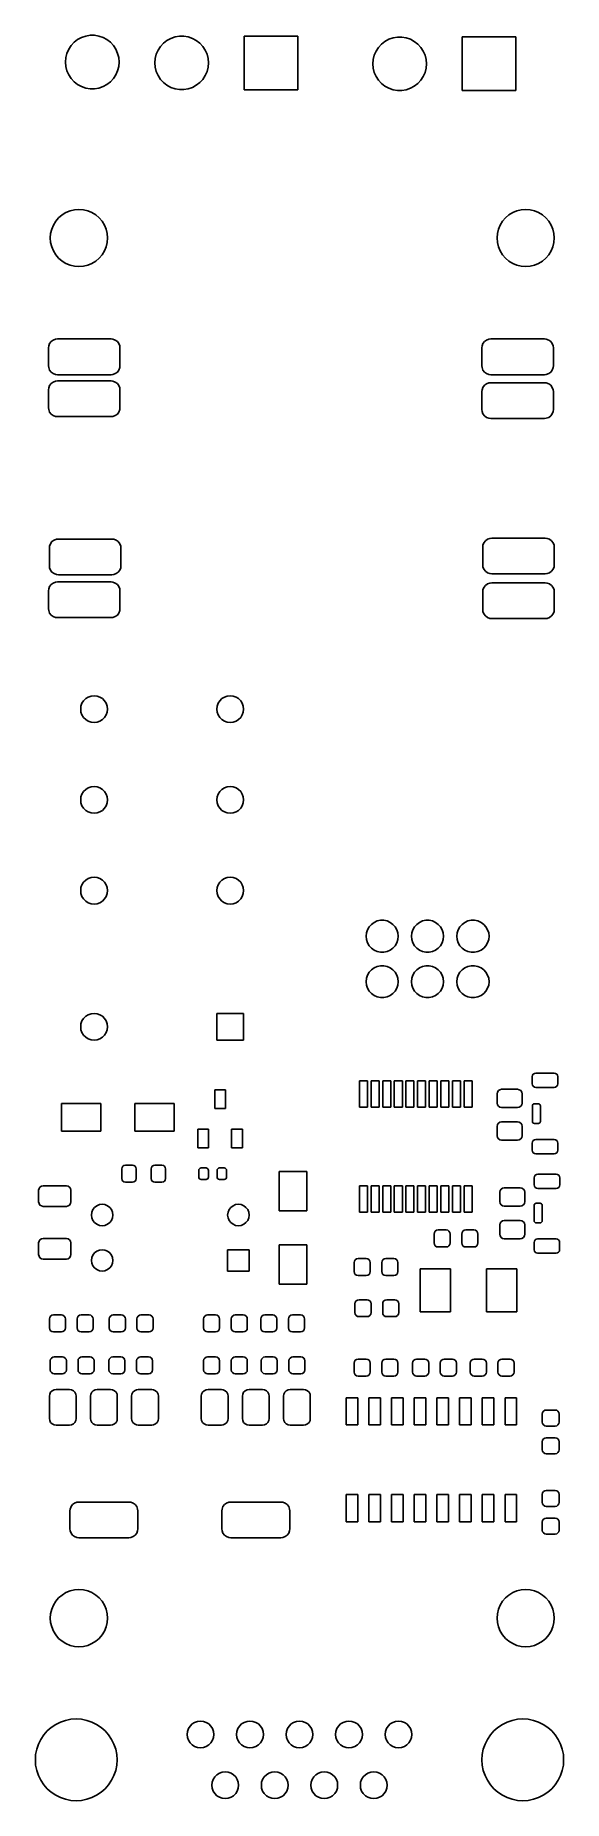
# Model space of a CAD drawing. Extents: x 4.97 to 6.13, y -5.25 to -1.36.
import ezdxf

# ---------------------------------------------------------------- set-up
doc = ezdxf.new("R2010")
doc.units = 0
doc.header["$MEASUREMENT"] = 0
doc.layers.add('BLACK', color=7, linetype='CONTINUOUS')

msp = doc.modelspace()

# ---------------------------------------------------------------- linework, layer by layer
at = {"layer": 'BLACK', "linetype": 'CONTINUOUS'}
for p, q in [((5.0406, -1.4041), (5.0445, -1.3951)), ((5.0445, -1.3951), (5.0499, -1.387)), ((5.0499, -1.387), (5.0565, -1.3798)), ((5.0565, -1.3798), (5.0642, -1.3738)), ((5.0642, -1.3738), (5.0727, -1.3691)), ((5.0727, -1.3691), (5.082, -1.366)), ((5.082, -1.366), (5.0916, -1.3644)), ((5.0916, -1.3644), (5.1013, -1.3644)), ((5.1013, -1.3644), (5.111, -1.366)), ((5.111, -1.366), (5.1202, -1.3691)), ((5.1202, -1.3691), (5.1288, -1.3738)), ((5.1288, -1.3738), (5.1365, -1.3798)), ((5.1365, -1.3798), (5.1431, -1.387)), ((5.1431, -1.387), (5.1484, -1.3951)), ((5.1484, -1.3951), (5.1523, -1.4041)), ((5.2375, -1.406), (5.2414, -1.3971)), ((5.2414, -1.3971), (5.2467, -1.3889)), ((5.2467, -1.3889), (5.2533, -1.3817)), ((5.2533, -1.3817), (5.261, -1.3758)), ((5.261, -1.3758), (5.2696, -1.3711)), ((5.2696, -1.3711), (5.2788, -1.3679)), ((5.2788, -1.3679), (5.2884, -1.3663)), ((5.2884, -1.3663), (5.2982, -1.3663)), ((5.2982, -1.3663), (5.3078, -1.3679)), ((5.3078, -1.3679), (5.317, -1.3711)), ((5.317, -1.3711), (5.3256, -1.3758)), ((5.3256, -1.3758), (5.3333, -1.3817)), ((5.3333, -1.3817), (5.3399, -1.3889)), ((5.3399, -1.3889), (5.3452, -1.3971)), ((5.3452, -1.3971), (5.3492, -1.406)), ((5.4311, -1.4843), (5.4311, -1.3661)), ((5.4311, -1.3661), (5.5492, -1.3661)), ((5.5492, -1.3661), (5.5492, -1.4843)), ((5.7178, -1.408), (5.7217, -1.3991)), ((5.7217, -1.3991), (5.727, -1.3909)), ((5.727, -1.3909), (5.7336, -1.3837)), ((5.7336, -1.3837), (5.7413, -1.3777)), ((5.7413, -1.3777), (5.7499, -1.3731)), ((5.7499, -1.3731), (5.7591, -1.3699)), ((5.7591, -1.3699), (5.7687, -1.3683)), ((5.7687, -1.3683), (5.7785, -1.3683)), ((5.7785, -1.3683), (5.7881, -1.3699)), ((5.7881, -1.3699), (5.7973, -1.3731)), ((5.7973, -1.3731), (5.8059, -1.3777)), ((5.8059, -1.3777), (5.8136, -1.3837)), ((5.8136, -1.3837), (5.8202, -1.3909)), ((5.8202, -1.3909), (5.8256, -1.3991)), ((5.8256, -1.3991), (5.8295, -1.408)), ((5.9114, -1.4862), (5.9114, -1.3681)), ((5.9114, -1.3681), (6.0295, -1.3681)), ((6.0295, -1.3681), (6.0295, -1.4862)), ((5.0374, -1.4232), (5.0382, -1.4135)), ((5.0382, -1.4329), (5.0374, -1.4232)), ((5.0382, -1.4135), (5.0406, -1.4041)), ((5.0406, -1.4424), (5.0382, -1.4329)), ((5.1523, -1.4041), (5.1547, -1.4135)), ((5.1547, -1.4329), (5.1523, -1.4424)), ((5.1547, -1.4135), (5.1555, -1.4232)), ((5.1555, -1.4232), (5.1547, -1.4329)), ((5.2343, -1.4252), (5.2351, -1.4155)), ((5.2351, -1.4349), (5.2343, -1.4252)), ((5.2351, -1.4155), (5.2375, -1.406)), ((5.2375, -1.4444), (5.2351, -1.4349)), ((5.3492, -1.406), (5.3516, -1.4155)), ((5.3516, -1.4349), (5.3492, -1.4444)), ((5.3516, -1.4155), (5.3524, -1.4252)), ((5.3524, -1.4252), (5.3516, -1.4349)), ((5.7146, -1.4272), (5.7154, -1.4174)), ((5.7154, -1.4369), (5.7146, -1.4272)), ((5.7154, -1.4174), (5.7178, -1.408)), ((5.7178, -1.4463), (5.7154, -1.4369)), ((5.8295, -1.408), (5.8319, -1.4174)), ((5.8319, -1.4369), (5.8295, -1.4463)), ((5.8319, -1.4174), (5.8327, -1.4272)), ((5.8327, -1.4272), (5.8319, -1.4369)), ((5.0445, -1.4513), (5.0406, -1.4424)), ((5.0499, -1.4595), (5.0445, -1.4513)), ((5.0565, -1.4667), (5.0499, -1.4595)), ((5.0642, -1.4727), (5.0565, -1.4667)), ((5.0727, -1.4773), (5.0642, -1.4727)), ((5.082, -1.4805), (5.0727, -1.4773)), ((5.1202, -1.4773), (5.111, -1.4805)), ((5.1288, -1.4727), (5.1202, -1.4773)), ((5.1365, -1.4667), (5.1288, -1.4727)), ((5.1431, -1.4595), (5.1365, -1.4667)), ((5.1484, -1.4513), (5.1431, -1.4595)), ((5.1523, -1.4424), (5.1484, -1.4513)), ((5.2414, -1.4533), (5.2375, -1.4444)), ((5.2467, -1.4615), (5.2414, -1.4533)), ((5.2533, -1.4686), (5.2467, -1.4615)), ((5.261, -1.4746), (5.2533, -1.4686)), ((5.2696, -1.4793), (5.261, -1.4746)), ((5.3256, -1.4746), (5.317, -1.4793)), ((5.3333, -1.4686), (5.3256, -1.4746)), ((5.3399, -1.4615), (5.3333, -1.4686)), ((5.3452, -1.4533), (5.3399, -1.4615)), ((5.3492, -1.4444), (5.3452, -1.4533)), ((5.7217, -1.4553), (5.7178, -1.4463)), ((5.727, -1.4634), (5.7217, -1.4553)), ((5.7336, -1.4706), (5.727, -1.4634)), ((5.7413, -1.4766), (5.7336, -1.4706)), ((5.7499, -1.4812), (5.7413, -1.4766)), ((5.8059, -1.4766), (5.7973, -1.4812)), ((5.8136, -1.4706), (5.8059, -1.4766)), ((5.8202, -1.4634), (5.8136, -1.4706)), ((5.8256, -1.4553), (5.8202, -1.4634)), ((5.8295, -1.4463), (5.8256, -1.4553)), ((5.0916, -1.4821), (5.082, -1.4805)), ((5.1013, -1.4821), (5.0916, -1.4821)), ((5.111, -1.4805), (5.1013, -1.4821)), ((5.2788, -1.4824), (5.2696, -1.4793)), ((5.2884, -1.4841), (5.2788, -1.4824)), ((5.2982, -1.4841), (5.2884, -1.4841)), ((5.3078, -1.4824), (5.2982, -1.4841)), ((5.317, -1.4793), (5.3078, -1.4824)), ((5.5492, -1.4843), (5.4311, -1.4843)), ((5.7591, -1.4844), (5.7499, -1.4812)), ((5.7687, -1.486), (5.7591, -1.4844)), ((5.7785, -1.486), (5.7687, -1.486)), ((5.7881, -1.4844), (5.7785, -1.486)), ((5.7973, -1.4812), (5.7881, -1.4844)), ((6.0295, -1.4862), (5.9114, -1.4862)), ((5.0475, -1.7511), (5.0571, -1.7488)), ((5.0571, -1.7488), (5.0669, -1.748)), ((5.0669, -1.748), (5.0768, -1.7488)), ((5.0768, -1.7488), (5.0864, -1.7511)), ((6.0317, -1.7511), (6.0413, -1.7488)), ((6.0413, -1.7488), (6.0512, -1.748)), ((6.0512, -1.748), (6.061, -1.7488)), ((6.061, -1.7488), (6.0706, -1.7511)), ((5.007, -1.7916), (5.0108, -1.7824)), ((5.0108, -1.7824), (5.016, -1.774)), ((5.016, -1.774), (5.0224, -1.7665)), ((5.0224, -1.7665), (5.0299, -1.7601)), ((5.0299, -1.7601), (5.0383, -1.7549)), ((5.0383, -1.7549), (5.0475, -1.7511)), ((5.0864, -1.7511), (5.0955, -1.7549)), ((5.0955, -1.7549), (5.104, -1.7601)), ((5.104, -1.7601), (5.1115, -1.7665)), ((5.1115, -1.7665), (5.1179, -1.774)), ((5.1179, -1.774), (5.1231, -1.7824)), ((5.1231, -1.7824), (5.1268, -1.7916)), ((5.9913, -1.7916), (5.9951, -1.7824)), ((5.9951, -1.7824), (6.0002, -1.774)), ((6.0002, -1.774), (6.0066, -1.7665)), ((6.0066, -1.7665), (6.0142, -1.7601)), ((6.0142, -1.7601), (6.0226, -1.7549)), ((6.0226, -1.7549), (6.0317, -1.7511)), ((6.0706, -1.7511), (6.0798, -1.7549)), ((6.0798, -1.7549), (6.0882, -1.7601)), ((6.0882, -1.7601), (6.0957, -1.7665)), ((6.0957, -1.7665), (6.1021, -1.774)), ((6.1021, -1.774), (6.1073, -1.7824)), ((6.1073, -1.7824), (6.1111, -1.7916)), ((5.0039, -1.811), (5.0047, -1.8012)), ((5.0047, -1.8209), (5.0039, -1.811)), ((5.0047, -1.8012), (5.007, -1.7916)), ((5.007, -1.8305), (5.0047, -1.8209)), ((5.1268, -1.7916), (5.1291, -1.8012)), ((5.1291, -1.8209), (5.1268, -1.8305)), ((5.1291, -1.8012), (5.1299, -1.811)), ((5.1299, -1.811), (5.1291, -1.8209)), ((5.9882, -1.811), (5.989, -1.8012)), ((5.989, -1.8209), (5.9882, -1.811)), ((5.989, -1.8012), (5.9913, -1.7916)), ((5.9913, -1.8305), (5.989, -1.8209)), ((6.1111, -1.7916), (6.1134, -1.8012)), ((6.1134, -1.8209), (6.1111, -1.8305)), ((6.1134, -1.8012), (6.1142, -1.811)), ((6.1142, -1.811), (6.1134, -1.8209)), ((5.0108, -1.8396), (5.007, -1.8305)), ((5.016, -1.848), (5.0108, -1.8396)), ((5.0224, -1.8556), (5.016, -1.848)), ((5.0299, -1.862), (5.0224, -1.8556)), ((5.0383, -1.8671), (5.0299, -1.862)), ((5.0475, -1.8709), (5.0383, -1.8671)), ((5.0955, -1.8671), (5.0864, -1.8709)), ((5.104, -1.862), (5.0955, -1.8671)), ((5.1115, -1.8556), (5.104, -1.862)), ((5.1179, -1.848), (5.1115, -1.8556)), ((5.1231, -1.8396), (5.1179, -1.848)), ((5.1268, -1.8305), (5.1231, -1.8396)), ((5.9951, -1.8396), (5.9913, -1.8305)), ((6.0002, -1.848), (5.9951, -1.8396)), ((6.0066, -1.8556), (6.0002, -1.848)), ((6.0142, -1.862), (6.0066, -1.8556)), ((6.0226, -1.8671), (6.0142, -1.862)), ((6.0317, -1.8709), (6.0226, -1.8671)), ((6.0798, -1.8671), (6.0706, -1.8709)), ((6.0882, -1.862), (6.0798, -1.8671)), ((6.0957, -1.8556), (6.0882, -1.862)), ((6.1021, -1.848), (6.0957, -1.8556)), ((6.1073, -1.8396), (6.1021, -1.848)), ((6.1111, -1.8305), (6.1073, -1.8396)), ((5.0571, -1.8732), (5.0475, -1.8709)), ((5.0669, -1.874), (5.0571, -1.8732)), ((5.0768, -1.8732), (5.0669, -1.874)), ((5.0864, -1.8709), (5.0768, -1.8732)), ((6.0413, -1.8732), (6.0317, -1.8709)), ((6.0512, -1.874), (6.0413, -1.8732)), ((6.061, -1.8732), (6.0512, -1.874)), ((6.0706, -1.8709), (6.061, -1.8732)), ((5, -2.0531), (5.0004, -2.049)), ((5, -2.0925), (5, -2.0531)), ((5.0004, -2.049), (5.0024, -2.0437)), ((5.0024, -2.0437), (5.0058, -2.0392)), ((5.0058, -2.0392), (5.0103, -2.0359)), ((5.0103, -2.0359), (5.0155, -2.0339)), ((5.0155, -2.0339), (5.0197, -2.0335)), ((5.0197, -2.0335), (5.1378, -2.0335)), ((5.1378, -2.0335), (5.142, -2.0339)), ((5.142, -2.0339), (5.1472, -2.0359)), ((5.1472, -2.0359), (5.1517, -2.0392)), ((5.1517, -2.0392), (5.1551, -2.0437)), ((5.1551, -2.0437), (5.157, -2.049)), ((5.157, -2.049), (5.1575, -2.0531)), ((5.1575, -2.0531), (5.1575, -2.0925)), ((5.9547, -2.0531), (5.9552, -2.049)), ((5.9547, -2.0925), (5.9547, -2.0531)), ((5.9552, -2.049), (5.9571, -2.0437)), ((5.9571, -2.0437), (5.9605, -2.0392)), ((5.9605, -2.0392), (5.965, -2.0359)), ((5.965, -2.0359), (5.9702, -2.0339)), ((5.9702, -2.0339), (5.9744, -2.0335)), ((5.9744, -2.0335), (6.0925, -2.0335)), ((6.0925, -2.0335), (6.0967, -2.0339)), ((6.0967, -2.0339), (6.102, -2.0359)), ((6.102, -2.0359), (6.1064, -2.0392)), ((6.1064, -2.0392), (6.1098, -2.0437)), ((6.1098, -2.0437), (6.1118, -2.049)), ((6.1118, -2.049), (6.1122, -2.0531)), ((6.1122, -2.0531), (6.1122, -2.0925)), ((5.0004, -2.0967), (5, -2.0925)), ((5.0024, -2.102), (5.0004, -2.0967)), ((5.157, -2.0967), (5.1551, -2.102)), ((5.1575, -2.0925), (5.157, -2.0967)), ((5.9552, -2.0967), (5.9547, -2.0925)), ((5.9571, -2.102), (5.9552, -2.0967)), ((6.1118, -2.0967), (6.1098, -2.102)), ((6.1122, -2.0925), (6.1118, -2.0967)), ((5.0004, -2.1415), (5.0024, -2.1362)), ((5.0058, -2.1064), (5.0024, -2.102)), ((5.0024, -2.1362), (5.0058, -2.1317)), ((5.0103, -2.1098), (5.0058, -2.1064)), ((5.0058, -2.1317), (5.0103, -2.1284)), ((5.0155, -2.1118), (5.0103, -2.1098)), ((5.0103, -2.1284), (5.0155, -2.1264)), ((5.0197, -2.1122), (5.0155, -2.1118)), ((5.0155, -2.1264), (5.0197, -2.126)), ((5.1378, -2.1122), (5.0197, -2.1122)), ((5.0197, -2.126), (5.1378, -2.126)), ((5.142, -2.1118), (5.1378, -2.1122)), ((5.1378, -2.126), (5.142, -2.1264)), ((5.1472, -2.1098), (5.142, -2.1118)), ((5.142, -2.1264), (5.1472, -2.1284)), ((5.1517, -2.1064), (5.1472, -2.1098)), ((5.1472, -2.1284), (5.1517, -2.1317)), ((5.1551, -2.102), (5.1517, -2.1064)), ((5.1517, -2.1317), (5.1551, -2.1362)), ((5.1551, -2.1362), (5.157, -2.1415)), ((5.9605, -2.1064), (5.9571, -2.102)), ((5.9571, -2.1402), (5.9605, -2.1357)), ((5.965, -2.1098), (5.9605, -2.1064)), ((5.9605, -2.1357), (5.965, -2.1323)), ((5.9702, -2.1118), (5.965, -2.1098)), ((5.965, -2.1323), (5.9702, -2.1304)), ((5.9744, -2.1122), (5.9702, -2.1118)), ((5.9702, -2.1304), (5.9744, -2.1299)), ((6.0925, -2.1122), (5.9744, -2.1122)), ((5.9744, -2.1299), (6.0925, -2.1299)), ((6.0967, -2.1118), (6.0925, -2.1122)), ((6.0925, -2.1299), (6.0967, -2.1304)), ((6.102, -2.1098), (6.0967, -2.1118)), ((6.0967, -2.1304), (6.102, -2.1323)), ((6.1064, -2.1064), (6.102, -2.1098)), ((6.102, -2.1323), (6.1064, -2.1357)), ((6.1098, -2.102), (6.1064, -2.1064)), ((6.1064, -2.1357), (6.1098, -2.1402)), ((5, -2.1457), (5.0004, -2.1415)), ((5, -2.185), (5, -2.1457)), ((5.157, -2.1415), (5.1575, -2.1457)), ((5.1575, -2.1457), (5.1575, -2.185)), ((5.9547, -2.1496), (5.9552, -2.1454)), ((5.9547, -2.189), (5.9547, -2.1496)), ((5.9552, -2.1454), (5.9571, -2.1402)), ((6.1098, -2.1402), (6.1118, -2.1454)), ((6.1118, -2.1454), (6.1122, -2.1496)), ((6.1122, -2.1496), (6.1122, -2.189)), ((5.0004, -2.1892), (5, -2.185)), ((5.0024, -2.1945), (5.0004, -2.1892)), ((5.0058, -2.199), (5.0024, -2.1945)), ((5.0103, -2.2023), (5.0058, -2.199)), ((5.0155, -2.2043), (5.0103, -2.2023)), ((5.0197, -2.2047), (5.0155, -2.2043)), ((5.1378, -2.2047), (5.0197, -2.2047)), ((5.142, -2.2043), (5.1378, -2.2047)), ((5.1472, -2.2023), (5.142, -2.2043)), ((5.1517, -2.199), (5.1472, -2.2023)), ((5.1551, -2.1945), (5.1517, -2.199)), ((5.157, -2.1892), (5.1551, -2.1945)), ((5.1575, -2.185), (5.157, -2.1892)), ((5.9552, -2.1932), (5.9547, -2.189)), ((5.9571, -2.1984), (5.9552, -2.1932)), ((5.9605, -2.2029), (5.9571, -2.1984)), ((5.965, -2.2063), (5.9605, -2.2029)), ((5.9702, -2.2082), (5.965, -2.2063)), ((5.9744, -2.2087), (5.9702, -2.2082)), ((6.0925, -2.2087), (5.9744, -2.2087)), ((6.0967, -2.2082), (6.0925, -2.2087)), ((6.102, -2.2063), (6.0967, -2.2082)), ((6.1064, -2.2029), (6.102, -2.2063)), ((6.1098, -2.1984), (6.1064, -2.2029)), ((6.1118, -2.1932), (6.1098, -2.1984)), ((6.1122, -2.189), (6.1118, -2.1932)), ((5.0024, -2.4899), (5.0044, -2.4847)), ((5.0044, -2.4847), (5.0077, -2.4802)), ((5.0077, -2.4802), (5.0122, -2.4768)), ((5.0122, -2.4768), (5.0175, -2.4749)), ((5.0175, -2.4749), (5.0217, -2.4744)), ((5.0217, -2.4744), (5.1398, -2.4744)), ((5.1398, -2.4744), (5.1439, -2.4749)), ((5.1439, -2.4749), (5.1492, -2.4768)), ((5.1492, -2.4768), (5.1537, -2.4802)), ((5.1537, -2.4802), (5.157, -2.4847)), ((5.157, -2.4847), (5.159, -2.4899)), ((5.9567, -2.4921), (5.9571, -2.4879)), ((5.9571, -2.4879), (5.9591, -2.4827)), ((5.9591, -2.4827), (5.9625, -2.4782)), ((5.9625, -2.4782), (5.9669, -2.4748)), ((5.9669, -2.4748), (5.9722, -2.4729)), ((5.9722, -2.4729), (5.9764, -2.4724)), ((5.9764, -2.4724), (6.0945, -2.4724)), ((6.0945, -2.4724), (6.0987, -2.4729)), ((6.0987, -2.4729), (6.1039, -2.4748)), ((6.1039, -2.4748), (6.1084, -2.4782)), ((6.1084, -2.4782), (6.1118, -2.4827)), ((6.1118, -2.4827), (6.1137, -2.4879)), ((6.1137, -2.4879), (6.1142, -2.4921)), ((5.002, -2.4941), (5.0024, -2.4899)), ((5.002, -2.5335), (5.002, -2.4941)), ((5.159, -2.4899), (5.1594, -2.4941)), ((5.1594, -2.4941), (5.1594, -2.5335)), ((5.9567, -2.5315), (5.9567, -2.4921)), ((6.1142, -2.4921), (6.1142, -2.5315)), ((5.0024, -2.5376), (5.002, -2.5335)), ((5.0044, -2.5429), (5.0024, -2.5376)), ((5.0077, -2.5474), (5.0044, -2.5429)), ((5.0122, -2.5507), (5.0077, -2.5474)), ((5.0175, -2.5527), (5.0122, -2.5507)), ((5.0217, -2.5531), (5.0175, -2.5527)), ((5.1398, -2.5531), (5.0217, -2.5531)), ((5.1439, -2.5527), (5.1398, -2.5531)), ((5.1492, -2.5507), (5.1439, -2.5527)), ((5.1537, -2.5474), (5.1492, -2.5507)), ((5.157, -2.5429), (5.1537, -2.5474)), ((5.159, -2.5376), (5.157, -2.5429)), ((5.1594, -2.5335), (5.159, -2.5376)), ((5.9571, -2.5357), (5.9567, -2.5315)), ((5.9591, -2.5409), (5.9571, -2.5357)), ((5.9625, -2.5454), (5.9591, -2.5409)), ((5.9669, -2.5488), (5.9625, -2.5454)), ((5.9722, -2.5507), (5.9669, -2.5488)), ((5.9764, -2.5512), (5.9722, -2.5507)), ((6.0945, -2.5512), (5.9764, -2.5512)), ((6.0987, -2.5507), (6.0945, -2.5512)), ((6.1039, -2.5488), (6.0987, -2.5507)), ((6.1084, -2.5454), (6.1039, -2.5488)), ((6.1118, -2.5409), (6.1084, -2.5454)), ((6.1137, -2.5357), (6.1118, -2.5409)), ((6.1142, -2.5315), (6.1137, -2.5357)), ((5, -2.5886), (5.0004, -2.5844)), ((5, -2.628), (5, -2.5886)), ((5.0004, -2.5844), (5.0024, -2.5791)), ((5.0024, -2.5791), (5.0058, -2.5747)), ((5.0058, -2.5747), (5.0103, -2.5713)), ((5.0103, -2.5713), (5.0155, -2.5693)), ((5.0155, -2.5693), (5.0197, -2.5689)), ((5.0197, -2.5689), (5.1378, -2.5689)), ((5.1378, -2.5689), (5.142, -2.5693)), ((5.142, -2.5693), (5.1472, -2.5713)), ((5.1472, -2.5713), (5.1517, -2.5747)), ((5.1517, -2.5747), (5.1551, -2.5791)), ((5.1551, -2.5791), (5.157, -2.5844)), ((5.157, -2.5844), (5.1575, -2.5886)), ((5.1575, -2.5886), (5.1575, -2.628)), ((5.9567, -2.5906), (5.9571, -2.5864)), ((5.9567, -2.6299), (5.9567, -2.5906)), ((5.9571, -2.5864), (5.9591, -2.5811)), ((5.9591, -2.5811), (5.9625, -2.5766)), ((5.9625, -2.5766), (5.9669, -2.5733)), ((5.9669, -2.5733), (5.9722, -2.5713)), ((5.9722, -2.5713), (5.9764, -2.5709)), ((5.9764, -2.5709), (6.0945, -2.5709)), ((6.0945, -2.5709), (6.0987, -2.5713)), ((6.0987, -2.5713), (6.1039, -2.5733)), ((6.1039, -2.5733), (6.1084, -2.5766)), ((6.1084, -2.5766), (6.1118, -2.5811)), ((6.1118, -2.5811), (6.1137, -2.5864)), ((6.1137, -2.5864), (6.1142, -2.5906)), ((6.1142, -2.5906), (6.1142, -2.6299)), ((5.0004, -2.6321), (5, -2.628)), ((5.0024, -2.6374), (5.0004, -2.6321)), ((5.0058, -2.6419), (5.0024, -2.6374)), ((5.0103, -2.6452), (5.0058, -2.6419)), ((5.0155, -2.6472), (5.0103, -2.6452)), ((5.1472, -2.6452), (5.142, -2.6472)), ((5.1517, -2.6419), (5.1472, -2.6452)), ((5.1551, -2.6374), (5.1517, -2.6419)), ((5.157, -2.6321), (5.1551, -2.6374)), ((5.1575, -2.628), (5.157, -2.6321)), ((5.9571, -2.6341), (5.9567, -2.6299)), ((5.9591, -2.6394), (5.9571, -2.6341)), ((5.9625, -2.6438), (5.9591, -2.6394)), ((5.9669, -2.6472), (5.9625, -2.6438)), ((6.1084, -2.6438), (6.1039, -2.6472)), ((6.1118, -2.6394), (6.1084, -2.6438)), ((6.1137, -2.6341), (6.1118, -2.6394)), ((6.1142, -2.6299), (6.1137, -2.6341)), ((5.0197, -2.6476), (5.0155, -2.6472)), ((5.1378, -2.6476), (5.0197, -2.6476)), ((5.142, -2.6472), (5.1378, -2.6476)), ((5.9722, -2.6492), (5.9669, -2.6472)), ((5.9764, -2.6496), (5.9722, -2.6492)), ((6.0945, -2.6496), (5.9764, -2.6496)), ((6.0987, -2.6492), (6.0945, -2.6496)), ((6.1039, -2.6472), (6.0987, -2.6492)), ((5.0716, -2.8426), (5.0738, -2.8364)), ((5.0738, -2.8364), (5.0773, -2.8308)), ((5.0773, -2.8308), (5.082, -2.8261)), ((5.082, -2.8261), (5.0876, -2.8226)), ((5.0876, -2.8226), (5.0938, -2.8204)), ((5.0938, -2.8204), (5.1004, -2.8197)), ((5.1004, -2.8197), (5.107, -2.8204)), ((5.107, -2.8204), (5.1132, -2.8226)), ((5.1132, -2.8226), (5.1188, -2.8261)), ((5.1188, -2.8261), (5.1235, -2.8308)), ((5.1235, -2.8308), (5.127, -2.8364)), ((5.127, -2.8364), (5.1292, -2.8426)), ((5.3716, -2.8426), (5.3738, -2.8364)), ((5.3738, -2.8364), (5.3773, -2.8308)), ((5.3773, -2.8308), (5.382, -2.8261)), ((5.382, -2.8261), (5.3876, -2.8226)), ((5.3876, -2.8226), (5.3938, -2.8204)), ((5.3938, -2.8204), (5.4004, -2.8197)), ((5.4004, -2.8197), (5.407, -2.8204)), ((5.407, -2.8204), (5.4132, -2.8226)), ((5.4132, -2.8226), (5.4188, -2.8261)), ((5.4188, -2.8261), (5.4235, -2.8308)), ((5.4235, -2.8308), (5.427, -2.8364)), ((5.427, -2.8364), (5.4292, -2.8426)), ((5.0709, -2.8492), (5.0716, -2.8426)), ((5.0716, -2.8558), (5.0709, -2.8492)), ((5.0738, -2.862), (5.0716, -2.8558)), ((5.0773, -2.8676), (5.0738, -2.862)), ((5.082, -2.8723), (5.0773, -2.8676)), ((5.0876, -2.8758), (5.082, -2.8723)), ((5.0938, -2.878), (5.0876, -2.8758)), ((5.1004, -2.8787), (5.0938, -2.878)), ((5.107, -2.878), (5.1004, -2.8787)), ((5.1132, -2.8758), (5.107, -2.878)), ((5.1188, -2.8723), (5.1132, -2.8758)), ((5.1235, -2.8676), (5.1188, -2.8723)), ((5.127, -2.862), (5.1235, -2.8676)), ((5.1292, -2.8558), (5.127, -2.862)), ((5.1292, -2.8426), (5.1299, -2.8492)), ((5.1299, -2.8492), (5.1292, -2.8558)), ((5.3709, -2.8492), (5.3716, -2.8426)), ((5.3716, -2.8558), (5.3709, -2.8492)), ((5.3738, -2.862), (5.3716, -2.8558)), ((5.3773, -2.8676), (5.3738, -2.862)), ((5.382, -2.8723), (5.3773, -2.8676)), ((5.3876, -2.8758), (5.382, -2.8723)), ((5.3938, -2.878), (5.3876, -2.8758)), ((5.4004, -2.8787), (5.3938, -2.878)), ((5.407, -2.878), (5.4004, -2.8787)), ((5.4132, -2.8758), (5.407, -2.878)), ((5.4188, -2.8723), (5.4132, -2.8758)), ((5.4235, -2.8676), (5.4188, -2.8723)), ((5.427, -2.862), (5.4235, -2.8676)), ((5.4292, -2.8558), (5.427, -2.862)), ((5.4292, -2.8426), (5.4299, -2.8492)), ((5.4299, -2.8492), (5.4292, -2.8558)), ((5.0738, -3.0364), (5.0773, -3.0308)), ((5.0773, -3.0308), (5.082, -3.0261)), ((5.082, -3.0261), (5.0876, -3.0226)), ((5.0876, -3.0226), (5.0938, -3.0204)), ((5.0938, -3.0204), (5.1004, -3.0197)), ((5.1004, -3.0197), (5.107, -3.0204)), ((5.107, -3.0204), (5.1132, -3.0226)), ((5.1132, -3.0226), (5.1188, -3.0261)), ((5.1188, -3.0261), (5.1235, -3.0308)), ((5.1235, -3.0308), (5.127, -3.0364)), ((5.3738, -3.0364), (5.3773, -3.0308)), ((5.3773, -3.0308), (5.382, -3.0261)), ((5.382, -3.0261), (5.3876, -3.0226)), ((5.3876, -3.0226), (5.3938, -3.0204)), ((5.3938, -3.0204), (5.4004, -3.0197)), ((5.4004, -3.0197), (5.407, -3.0204)), ((5.407, -3.0204), (5.4132, -3.0226)), ((5.4132, -3.0226), (5.4188, -3.0261)), ((5.4188, -3.0261), (5.4235, -3.0308)), ((5.4235, -3.0308), (5.427, -3.0364)), ((5.0709, -3.0492), (5.0716, -3.0426)), ((5.0716, -3.0558), (5.0709, -3.0492)), ((5.0716, -3.0426), (5.0738, -3.0364)), ((5.0738, -3.062), (5.0716, -3.0558)), ((5.0773, -3.0676), (5.0738, -3.062)), ((5.082, -3.0723), (5.0773, -3.0676)), ((5.0876, -3.0758), (5.082, -3.0723)), ((5.1188, -3.0723), (5.1132, -3.0758)), ((5.1235, -3.0676), (5.1188, -3.0723)), ((5.127, -3.062), (5.1235, -3.0676)), ((5.127, -3.0364), (5.1292, -3.0426)), ((5.1292, -3.0558), (5.127, -3.062)), ((5.1292, -3.0426), (5.1299, -3.0492)), ((5.1299, -3.0492), (5.1292, -3.0558)), ((5.3709, -3.0492), (5.3716, -3.0426)), ((5.3716, -3.0558), (5.3709, -3.0492)), ((5.3716, -3.0426), (5.3738, -3.0364)), ((5.3738, -3.062), (5.3716, -3.0558)), ((5.3773, -3.0676), (5.3738, -3.062)), ((5.382, -3.0723), (5.3773, -3.0676)), ((5.3876, -3.0758), (5.382, -3.0723)), ((5.4188, -3.0723), (5.4132, -3.0758)), ((5.4235, -3.0676), (5.4188, -3.0723)), ((5.427, -3.062), (5.4235, -3.0676)), ((5.427, -3.0364), (5.4292, -3.0426)), ((5.4292, -3.0558), (5.427, -3.062)), ((5.4292, -3.0426), (5.4299, -3.0492)), ((5.4299, -3.0492), (5.4292, -3.0558)), ((5.0938, -3.078), (5.0876, -3.0758)), ((5.1004, -3.0787), (5.0938, -3.078)), ((5.107, -3.078), (5.1004, -3.0787)), ((5.1132, -3.0758), (5.107, -3.078)), ((5.3938, -3.078), (5.3876, -3.0758)), ((5.4004, -3.0787), (5.3938, -3.078)), ((5.407, -3.078), (5.4004, -3.0787)), ((5.4132, -3.0758), (5.407, -3.078)), ((5.0773, -3.2308), (5.082, -3.2261)), ((5.082, -3.2261), (5.0876, -3.2226)), ((5.0876, -3.2226), (5.0938, -3.2204)), ((5.0938, -3.2204), (5.1004, -3.2197)), ((5.1004, -3.2197), (5.107, -3.2204)), ((5.107, -3.2204), (5.1132, -3.2226)), ((5.1132, -3.2226), (5.1188, -3.2261)), ((5.1188, -3.2261), (5.1235, -3.2308)), ((5.3773, -3.2308), (5.382, -3.2261)), ((5.382, -3.2261), (5.3876, -3.2226)), ((5.3876, -3.2226), (5.3938, -3.2204)), ((5.3938, -3.2204), (5.4004, -3.2197)), ((5.4004, -3.2197), (5.407, -3.2204)), ((5.407, -3.2204), (5.4132, -3.2226)), ((5.4132, -3.2226), (5.4188, -3.2261)), ((5.4188, -3.2261), (5.4235, -3.2308)), ((5.0709, -3.2492), (5.0716, -3.2426)), ((5.0716, -3.2558), (5.0709, -3.2492)), ((5.0716, -3.2426), (5.0738, -3.2364)), ((5.0738, -3.262), (5.0716, -3.2558)), ((5.0738, -3.2364), (5.0773, -3.2308)), ((5.0773, -3.2676), (5.0738, -3.262)), ((5.082, -3.2723), (5.0773, -3.2676)), ((5.1235, -3.2676), (5.1188, -3.2723)), ((5.1235, -3.2308), (5.127, -3.2364)), ((5.127, -3.262), (5.1235, -3.2676)), ((5.127, -3.2364), (5.1292, -3.2426)), ((5.1292, -3.2558), (5.127, -3.262)), ((5.1292, -3.2426), (5.1299, -3.2492)), ((5.1299, -3.2492), (5.1292, -3.2558)), ((5.3709, -3.2492), (5.3716, -3.2426)), ((5.3716, -3.2558), (5.3709, -3.2492)), ((5.3716, -3.2426), (5.3738, -3.2364)), ((5.3738, -3.262), (5.3716, -3.2558)), ((5.3738, -3.2364), (5.3773, -3.2308)), ((5.3773, -3.2676), (5.3738, -3.262)), ((5.382, -3.2723), (5.3773, -3.2676)), ((5.4235, -3.2676), (5.4188, -3.2723)), ((5.4235, -3.2308), (5.427, -3.2364)), ((5.427, -3.262), (5.4235, -3.2676)), ((5.427, -3.2364), (5.4292, -3.2426)), ((5.4292, -3.2558), (5.427, -3.262)), ((5.4292, -3.2426), (5.4299, -3.2492)), ((5.4299, -3.2492), (5.4292, -3.2558)), ((5.0876, -3.2758), (5.082, -3.2723)), ((5.0938, -3.278), (5.0876, -3.2758)), ((5.1004, -3.2787), (5.0938, -3.278)), ((5.107, -3.278), (5.1004, -3.2787)), ((5.1132, -3.2758), (5.107, -3.278)), ((5.1188, -3.2723), (5.1132, -3.2758)), ((5.3876, -3.2758), (5.382, -3.2723)), ((5.3938, -3.278), (5.3876, -3.2758)), ((5.4004, -3.2787), (5.3938, -3.278)), ((5.407, -3.278), (5.4004, -3.2787)), ((5.4132, -3.2758), (5.407, -3.278)), ((5.4188, -3.2723), (5.4132, -3.2758)), ((5.6996, -3.3498), (5.7004, -3.3424)), ((5.7004, -3.3424), (5.7027, -3.3354)), ((5.7027, -3.3354), (5.7064, -3.329)), ((5.7064, -3.329), (5.7113, -3.3235)), ((5.7113, -3.3235), (5.7173, -3.3191)), ((5.7173, -3.3191), (5.7241, -3.3161)), ((5.7241, -3.3161), (5.7313, -3.3146)), ((5.7313, -3.3146), (5.7387, -3.3146)), ((5.7387, -3.3146), (5.746, -3.3161)), ((5.746, -3.3161), (5.7528, -3.3191)), ((5.7528, -3.3191), (5.7587, -3.3235)), ((5.7587, -3.3235), (5.7637, -3.329)), ((5.7637, -3.329), (5.7674, -3.3354)), ((5.7674, -3.3354), (5.7697, -3.3424)), ((5.7697, -3.3424), (5.7705, -3.3498)), ((5.7996, -3.3498), (5.8004, -3.3424)), ((5.8004, -3.3424), (5.8027, -3.3354)), ((5.8027, -3.3354), (5.8064, -3.329)), ((5.8064, -3.329), (5.8113, -3.3235)), ((5.8113, -3.3235), (5.8173, -3.3191)), ((5.8173, -3.3191), (5.8241, -3.3161)), ((5.8241, -3.3161), (5.8313, -3.3146)), ((5.8313, -3.3146), (5.8387, -3.3146)), ((5.8387, -3.3146), (5.846, -3.3161)), ((5.846, -3.3161), (5.8528, -3.3191)), ((5.8528, -3.3191), (5.8587, -3.3235)), ((5.8587, -3.3235), (5.8637, -3.329)), ((5.8637, -3.329), (5.8674, -3.3354)), ((5.8674, -3.3354), (5.8697, -3.3424)), ((5.8697, -3.3424), (5.8705, -3.3498)), ((5.8996, -3.3498), (5.9004, -3.3424)), ((5.9004, -3.3424), (5.9027, -3.3354)), ((5.9027, -3.3354), (5.9064, -3.329)), ((5.9064, -3.329), (5.9113, -3.3235)), ((5.9113, -3.3235), (5.9173, -3.3191)), ((5.9173, -3.3191), (5.9241, -3.3161)), ((5.9241, -3.3161), (5.9313, -3.3146)), ((5.9313, -3.3146), (5.9387, -3.3146)), ((5.9387, -3.3146), (5.946, -3.3161)), ((5.946, -3.3161), (5.9528, -3.3191)), ((5.9528, -3.3191), (5.9587, -3.3235)), ((5.9587, -3.3235), (5.9637, -3.329)), ((5.9637, -3.329), (5.9674, -3.3354)), ((5.9674, -3.3354), (5.9697, -3.3424)), ((5.9697, -3.3424), (5.9705, -3.3498)), ((5.7004, -3.3572), (5.6996, -3.3498)), ((5.7027, -3.3642), (5.7004, -3.3572)), ((5.7064, -3.3706), (5.7027, -3.3642)), ((5.7113, -3.3761), (5.7064, -3.3706)), ((5.7173, -3.3805), (5.7113, -3.3761)), ((5.7241, -3.3835), (5.7173, -3.3805)), ((5.7313, -3.385), (5.7241, -3.3835)), ((5.746, -3.3835), (5.7387, -3.385)), ((5.7528, -3.3805), (5.746, -3.3835)), ((5.7587, -3.3761), (5.7528, -3.3805)), ((5.7637, -3.3706), (5.7587, -3.3761)), ((5.7674, -3.3642), (5.7637, -3.3706)), ((5.7697, -3.3572), (5.7674, -3.3642)), ((5.7705, -3.3498), (5.7697, -3.3572)), ((5.8004, -3.3572), (5.7996, -3.3498)), ((5.8027, -3.3642), (5.8004, -3.3572)), ((5.8064, -3.3706), (5.8027, -3.3642)), ((5.8113, -3.3761), (5.8064, -3.3706)), ((5.8173, -3.3805), (5.8113, -3.3761)), ((5.8241, -3.3835), (5.8173, -3.3805)), ((5.8313, -3.385), (5.8241, -3.3835)), ((5.846, -3.3835), (5.8387, -3.385)), ((5.8528, -3.3805), (5.846, -3.3835)), ((5.8587, -3.3761), (5.8528, -3.3805)), ((5.8637, -3.3706), (5.8587, -3.3761)), ((5.8674, -3.3642), (5.8637, -3.3706)), ((5.8697, -3.3572), (5.8674, -3.3642)), ((5.8705, -3.3498), (5.8697, -3.3572)), ((5.9004, -3.3572), (5.8996, -3.3498)), ((5.9027, -3.3642), (5.9004, -3.3572)), ((5.9064, -3.3706), (5.9027, -3.3642)), ((5.9113, -3.3761), (5.9064, -3.3706)), ((5.9173, -3.3805), (5.9113, -3.3761)), ((5.9241, -3.3835), (5.9173, -3.3805)), ((5.9313, -3.385), (5.9241, -3.3835)), ((5.946, -3.3835), (5.9387, -3.385)), ((5.9528, -3.3805), (5.946, -3.3835)), ((5.9587, -3.3761), (5.9528, -3.3805)), ((5.9637, -3.3706), (5.9587, -3.3761)), ((5.9674, -3.3642), (5.9637, -3.3706)), ((5.9697, -3.3572), (5.9674, -3.3642)), ((5.9705, -3.3498), (5.9697, -3.3572)), ((5.7113, -3.4235), (5.7173, -3.4191)), ((5.7173, -3.4191), (5.7241, -3.4161)), ((5.7241, -3.4161), (5.7313, -3.4146)), ((5.7387, -3.385), (5.7313, -3.385)), ((5.7313, -3.4146), (5.7387, -3.4146)), ((5.7387, -3.4146), (5.746, -3.4161)), ((5.746, -3.4161), (5.7528, -3.4191)), ((5.7528, -3.4191), (5.7587, -3.4235)), ((5.8113, -3.4235), (5.8173, -3.4191)), ((5.8173, -3.4191), (5.8241, -3.4161)), ((5.8241, -3.4161), (5.8313, -3.4146)), ((5.8387, -3.385), (5.8313, -3.385)), ((5.8313, -3.4146), (5.8387, -3.4146)), ((5.8387, -3.4146), (5.846, -3.4161)), ((5.846, -3.4161), (5.8528, -3.4191)), ((5.8528, -3.4191), (5.8587, -3.4235)), ((5.9113, -3.4235), (5.9173, -3.4191)), ((5.9173, -3.4191), (5.9241, -3.4161)), ((5.9241, -3.4161), (5.9313, -3.4146)), ((5.9387, -3.385), (5.9313, -3.385)), ((5.9313, -3.4146), (5.9387, -3.4146)), ((5.9387, -3.4146), (5.946, -3.4161)), ((5.946, -3.4161), (5.9528, -3.4191)), ((5.9528, -3.4191), (5.9587, -3.4235)), ((5.6996, -3.4498), (5.7004, -3.4424)), ((5.7004, -3.4572), (5.6996, -3.4498)), ((5.7004, -3.4424), (5.7027, -3.4354)), ((5.7027, -3.4642), (5.7004, -3.4572)), ((5.7027, -3.4354), (5.7064, -3.429)), ((5.7064, -3.429), (5.7113, -3.4235)), ((5.7587, -3.4235), (5.7637, -3.429)), ((5.7637, -3.429), (5.7674, -3.4354)), ((5.7674, -3.4354), (5.7697, -3.4424)), ((5.7697, -3.4572), (5.7674, -3.4642)), ((5.7697, -3.4424), (5.7705, -3.4498)), ((5.7705, -3.4498), (5.7697, -3.4572)), ((5.7996, -3.4498), (5.8004, -3.4424)), ((5.8004, -3.4572), (5.7996, -3.4498)), ((5.8004, -3.4424), (5.8027, -3.4354)), ((5.8027, -3.4642), (5.8004, -3.4572)), ((5.8027, -3.4354), (5.8064, -3.429)), ((5.8064, -3.429), (5.8113, -3.4235)), ((5.8587, -3.4235), (5.8637, -3.429)), ((5.8637, -3.429), (5.8674, -3.4354)), ((5.8674, -3.4354), (5.8697, -3.4424)), ((5.8697, -3.4572), (5.8674, -3.4642)), ((5.8697, -3.4424), (5.8705, -3.4498)), ((5.8705, -3.4498), (5.8697, -3.4572)), ((5.8996, -3.4498), (5.9004, -3.4424)), ((5.9004, -3.4572), (5.8996, -3.4498)), ((5.9004, -3.4424), (5.9027, -3.4354)), ((5.9027, -3.4642), (5.9004, -3.4572)), ((5.9027, -3.4354), (5.9064, -3.429)), ((5.9064, -3.429), (5.9113, -3.4235)), ((5.9587, -3.4235), (5.9637, -3.429)), ((5.9637, -3.429), (5.9674, -3.4354)), ((5.9674, -3.4354), (5.9697, -3.4424)), ((5.9697, -3.4572), (5.9674, -3.4642)), ((5.9697, -3.4424), (5.9705, -3.4498)), ((5.9705, -3.4498), (5.9697, -3.4572)), ((5.7064, -3.4706), (5.7027, -3.4642)), ((5.7113, -3.4761), (5.7064, -3.4706)), ((5.7173, -3.4805), (5.7113, -3.4761)), ((5.7241, -3.4835), (5.7173, -3.4805)), ((5.7313, -3.485), (5.7241, -3.4835)), ((5.7387, -3.485), (5.7313, -3.485)), ((5.746, -3.4835), (5.7387, -3.485)), ((5.7528, -3.4805), (5.746, -3.4835)), ((5.7587, -3.4761), (5.7528, -3.4805)), ((5.7637, -3.4706), (5.7587, -3.4761)), ((5.7674, -3.4642), (5.7637, -3.4706)), ((5.8064, -3.4706), (5.8027, -3.4642)), ((5.8113, -3.4761), (5.8064, -3.4706)), ((5.8173, -3.4805), (5.8113, -3.4761)), ((5.8241, -3.4835), (5.8173, -3.4805)), ((5.8313, -3.485), (5.8241, -3.4835)), ((5.8387, -3.485), (5.8313, -3.485)), ((5.846, -3.4835), (5.8387, -3.485)), ((5.8528, -3.4805), (5.846, -3.4835)), ((5.8587, -3.4761), (5.8528, -3.4805)), ((5.8637, -3.4706), (5.8587, -3.4761)), ((5.8674, -3.4642), (5.8637, -3.4706)), ((5.9064, -3.4706), (5.9027, -3.4642)), ((5.9113, -3.4761), (5.9064, -3.4706)), ((5.9173, -3.4805), (5.9113, -3.4761)), ((5.9241, -3.4835), (5.9173, -3.4805)), ((5.9313, -3.485), (5.9241, -3.4835)), ((5.9387, -3.485), (5.9313, -3.485)), ((5.946, -3.4835), (5.9387, -3.485)), ((5.9528, -3.4805), (5.946, -3.4835)), ((5.9587, -3.4761), (5.9528, -3.4805)), ((5.9637, -3.4706), (5.9587, -3.4761)), ((5.9674, -3.4642), (5.9637, -3.4706)), ((5.0716, -3.5426), (5.0738, -3.5364)), ((5.0738, -3.5364), (5.0773, -3.5308)), ((5.0773, -3.5308), (5.082, -3.5261)), ((5.082, -3.5261), (5.0876, -3.5226)), ((5.0876, -3.5226), (5.0938, -3.5204)), ((5.0938, -3.5204), (5.1004, -3.5197)), ((5.1004, -3.5197), (5.107, -3.5204)), ((5.107, -3.5204), (5.1132, -3.5226)), ((5.1132, -3.5226), (5.1188, -3.5261)), ((5.1188, -3.5261), (5.1235, -3.5308)), ((5.1235, -3.5308), (5.127, -3.5364)), ((5.127, -3.5364), (5.1292, -3.5426)), ((5.3709, -3.5787), (5.3709, -3.5197)), ((5.3709, -3.5197), (5.4299, -3.5197)), ((5.4299, -3.5197), (5.4299, -3.5787)), ((5.0709, -3.5492), (5.0716, -3.5426)), ((5.0716, -3.5558), (5.0709, -3.5492)), ((5.0738, -3.562), (5.0716, -3.5558)), ((5.0773, -3.5676), (5.0738, -3.562)), ((5.082, -3.5723), (5.0773, -3.5676)), ((5.0876, -3.5758), (5.082, -3.5723)), ((5.0938, -3.578), (5.0876, -3.5758)), ((5.1004, -3.5787), (5.0938, -3.578)), ((5.107, -3.578), (5.1004, -3.5787)), ((5.1132, -3.5758), (5.107, -3.578)), ((5.1188, -3.5723), (5.1132, -3.5758)), ((5.1235, -3.5676), (5.1188, -3.5723)), ((5.127, -3.562), (5.1235, -3.5676)), ((5.1292, -3.5558), (5.127, -3.562)), ((5.1292, -3.5426), (5.1299, -3.5492)), ((5.1299, -3.5492), (5.1292, -3.5558)), ((5.4299, -3.5787), (5.3709, -3.5787)), ((6.0657, -3.6591), (6.0663, -3.656)), ((6.0663, -3.656), (6.068, -3.6535)), ((6.068, -3.6535), (6.0705, -3.6518)), ((6.0705, -3.6518), (6.0736, -3.6512)), ((6.0736, -3.6512), (6.1141, -3.6512)), ((6.1141, -3.6512), (6.1171, -3.6518)), ((6.1171, -3.6518), (6.1197, -3.6535)), ((6.1197, -3.6535), (6.1214, -3.656)), ((6.1214, -3.656), (6.122, -3.6591)), ((5.3661, -3.7293), (5.3661, -3.688)), ((5.3661, -3.688), (5.3898, -3.688)), ((5.3898, -3.688), (5.3898, -3.7293)), ((5.685, -3.7264), (5.685, -3.6683)), ((5.685, -3.6683), (5.7028, -3.6683)), ((5.7028, -3.6683), (5.7028, -3.7264)), ((5.7106, -3.7264), (5.7106, -3.6683)), ((5.7106, -3.6683), (5.7283, -3.6683)), ((5.7283, -3.6683), (5.7283, -3.7264)), ((5.7362, -3.7264), (5.7362, -3.6683)), ((5.7362, -3.6683), (5.7539, -3.6683)), ((5.7539, -3.6683), (5.7539, -3.7264)), ((5.7618, -3.7264), (5.7618, -3.6683)), ((5.7618, -3.6683), (5.7795, -3.6683)), ((5.7795, -3.6683), (5.7795, -3.7264)), ((5.7874, -3.7264), (5.7874, -3.6683)), ((5.7874, -3.6683), (5.8051, -3.6683)), ((5.8051, -3.6683), (5.8051, -3.7264)), ((5.813, -3.7264), (5.813, -3.6683)), ((5.813, -3.6683), (5.8307, -3.6683)), ((5.8307, -3.6683), (5.8307, -3.7264)), ((5.8386, -3.7264), (5.8386, -3.6683)), ((5.8386, -3.6683), (5.8563, -3.6683)), ((5.8563, -3.6683), (5.8563, -3.7264)), ((5.8642, -3.7264), (5.8642, -3.6683)), ((5.8642, -3.6683), (5.8819, -3.6683)), ((5.8819, -3.6683), (5.8819, -3.7264)), ((5.8898, -3.7264), (5.8898, -3.6683)), ((5.8898, -3.6683), (5.9075, -3.6683)), ((5.9075, -3.6683), (5.9075, -3.7264)), ((5.9154, -3.7264), (5.9154, -3.6683)), ((5.9154, -3.6683), (5.9331, -3.6683)), ((5.9331, -3.6683), (5.9331, -3.7264)), ((5.9882, -3.6969), (5.9889, -3.6931)), ((5.9889, -3.6931), (5.9911, -3.6899)), ((5.9911, -3.6899), (5.9943, -3.6878)), ((5.9943, -3.6878), (5.998, -3.687)), ((5.998, -3.687), (6.0335, -3.687)), ((6.0335, -3.687), (6.0372, -3.6878)), ((6.0372, -3.6878), (6.0404, -3.6899)), ((6.0404, -3.6899), (6.0426, -3.6931)), ((6.0426, -3.6931), (6.0433, -3.6969)), ((6.0657, -3.6748), (6.0657, -3.6591)), ((6.0663, -3.6778), (6.0657, -3.6748)), ((6.068, -3.6804), (6.0663, -3.6778)), ((6.0705, -3.6821), (6.068, -3.6804)), ((6.0736, -3.6827), (6.0705, -3.6821)), ((6.1141, -3.6827), (6.0736, -3.6827)), ((6.1171, -3.6821), (6.1141, -3.6827)), ((6.1197, -3.6804), (6.1171, -3.6821)), ((6.1214, -3.6778), (6.1197, -3.6804)), ((6.122, -3.6748), (6.1214, -3.6778)), ((6.122, -3.6591), (6.122, -3.6748)), ((5.0285, -3.7795), (5.0285, -3.7185)), ((5.0285, -3.7185), (5.1152, -3.7185)), ((5.1152, -3.7185), (5.1152, -3.7795)), ((5.19, -3.7795), (5.19, -3.7185)), ((5.19, -3.7185), (5.2766, -3.7185)), ((5.2766, -3.7185), (5.2766, -3.7795)), ((5.3898, -3.7293), (5.3661, -3.7293)), ((5.7028, -3.7264), (5.685, -3.7264)), ((5.7283, -3.7264), (5.7106, -3.7264)), ((5.7539, -3.7264), (5.7362, -3.7264)), ((5.7795, -3.7264), (5.7618, -3.7264)), ((5.8051, -3.7264), (5.7874, -3.7264)), ((5.8307, -3.7264), (5.813, -3.7264)), ((5.8563, -3.7264), (5.8386, -3.7264)), ((5.8819, -3.7264), (5.8642, -3.7264)), ((5.9075, -3.7264), (5.8898, -3.7264)), ((5.9331, -3.7264), (5.9154, -3.7264)), ((5.9882, -3.7175), (5.9882, -3.6969)), ((5.9889, -3.7213), (5.9882, -3.7175)), ((5.9911, -3.7245), (5.9889, -3.7213)), ((5.9943, -3.7266), (5.9911, -3.7245)), ((5.998, -3.7274), (5.9943, -3.7266)), ((6.0335, -3.7274), (5.998, -3.7274)), ((6.0372, -3.7266), (6.0335, -3.7274)), ((6.0404, -3.7245), (6.0372, -3.7266)), ((6.0426, -3.7213), (6.0404, -3.7245)), ((6.0433, -3.7175), (6.0426, -3.7213)), ((6.0433, -3.6969), (6.0433, -3.7175)), ((6.0659, -3.7233), (6.0662, -3.7216)), ((6.0659, -3.7578), (6.0659, -3.7233)), ((6.0662, -3.7216), (6.0672, -3.7202)), ((6.0672, -3.7202), (6.0686, -3.7192)), ((6.0686, -3.7192), (6.0703, -3.7189)), ((6.0703, -3.7189), (6.0792, -3.7189)), ((6.0792, -3.7189), (6.0809, -3.7192)), ((6.0809, -3.7192), (6.0823, -3.7202)), ((6.0823, -3.7202), (6.0833, -3.7216)), ((6.0833, -3.7216), (6.0836, -3.7233)), ((6.0836, -3.7233), (6.0836, -3.7578)), ((5.9882, -3.7687), (5.9889, -3.7649)), ((5.9882, -3.7894), (5.9882, -3.7687)), ((5.9889, -3.7649), (5.9911, -3.7617)), ((5.9911, -3.7617), (5.9943, -3.7596)), ((5.9943, -3.7596), (5.998, -3.7589)), ((5.998, -3.7589), (6.0335, -3.7589)), ((6.0335, -3.7589), (6.0372, -3.7596)), ((6.0372, -3.7596), (6.0404, -3.7617)), ((6.0404, -3.7617), (6.0426, -3.7649)), ((6.0426, -3.7649), (6.0433, -3.7687)), ((6.0433, -3.7687), (6.0433, -3.7894)), ((6.0662, -3.7595), (6.0659, -3.7578)), ((6.0672, -3.7609), (6.0662, -3.7595)), ((6.0686, -3.7619), (6.0672, -3.7609)), ((6.0703, -3.7622), (6.0686, -3.7619)), ((6.0792, -3.7622), (6.0703, -3.7622)), ((6.0809, -3.7619), (6.0792, -3.7622)), ((6.0823, -3.7609), (6.0809, -3.7619)), ((6.0833, -3.7595), (6.0823, -3.7609)), ((6.0836, -3.7578), (6.0833, -3.7595)), ((5.1152, -3.7795), (5.0285, -3.7795)), ((5.2766, -3.7795), (5.19, -3.7795)), ((5.3287, -3.8159), (5.3287, -3.7746)), ((5.3287, -3.7746), (5.3524, -3.7746)), ((5.3524, -3.7746), (5.3524, -3.8159)), ((5.4035, -3.8159), (5.4035, -3.7746)), ((5.4035, -3.7746), (5.4272, -3.7746)), ((5.4272, -3.7746), (5.4272, -3.8159)), ((5.9889, -3.7931), (5.9882, -3.7894)), ((5.9911, -3.7963), (5.9889, -3.7931)), ((5.9943, -3.7985), (5.9911, -3.7963)), ((5.998, -3.7992), (5.9943, -3.7985)), ((6.0335, -3.7992), (5.998, -3.7992)), ((6.0372, -3.7985), (6.0335, -3.7992)), ((6.0404, -3.7963), (6.0372, -3.7985)), ((6.0426, -3.7931), (6.0404, -3.7963)), ((6.0433, -3.7894), (6.0426, -3.7931)), ((6.0657, -3.8055), (6.0663, -3.8025)), ((6.0657, -3.8213), (6.0657, -3.8055)), ((6.0663, -3.8025), (6.068, -3.7999)), ((6.068, -3.7999), (6.0705, -3.7982)), ((6.0705, -3.7982), (6.0736, -3.7976)), ((6.0736, -3.7976), (6.1141, -3.7976)), ((6.1141, -3.7976), (6.1171, -3.7982)), ((6.1171, -3.7982), (6.1197, -3.7999)), ((6.1197, -3.7999), (6.1214, -3.8025)), ((6.1214, -3.8025), (6.122, -3.8055)), ((6.122, -3.8055), (6.122, -3.8213)), ((5.3524, -3.8159), (5.3287, -3.8159)), ((5.4272, -3.8159), (5.4035, -3.8159)), ((6.0663, -3.8243), (6.0657, -3.8213)), ((6.068, -3.8268), (6.0663, -3.8243)), ((6.0705, -3.8285), (6.068, -3.8268)), ((6.0736, -3.8291), (6.0705, -3.8285)), ((6.1141, -3.8291), (6.0736, -3.8291)), ((6.1171, -3.8285), (6.1141, -3.8291)), ((6.1197, -3.8268), (6.1171, -3.8285)), ((6.1214, -3.8243), (6.1197, -3.8268)), ((6.122, -3.8213), (6.1214, -3.8243)), ((5.1614, -3.8622), (5.162, -3.8592)), ((5.1614, -3.8839), (5.1614, -3.8622)), ((5.162, -3.8869), (5.1614, -3.8839)), ((5.162, -3.8592), (5.1637, -3.8566)), ((5.1637, -3.8894), (5.162, -3.8869)), ((5.1637, -3.8566), (5.1663, -3.8549)), ((5.1663, -3.8911), (5.1637, -3.8894)), ((5.1663, -3.8549), (5.1693, -3.8543)), ((5.1693, -3.8543), (5.185, -3.8543)), ((5.185, -3.8543), (5.1881, -3.8549)), ((5.1881, -3.8549), (5.1906, -3.8566)), ((5.1906, -3.8894), (5.1881, -3.8911)), ((5.1906, -3.8566), (5.1923, -3.8592)), ((5.1923, -3.8869), (5.1906, -3.8894)), ((5.1923, -3.8592), (5.1929, -3.8622)), ((5.1929, -3.8839), (5.1923, -3.8869)), ((5.1929, -3.8622), (5.1929, -3.8839)), ((5.2264, -3.8622), (5.227, -3.8592)), ((5.2264, -3.8839), (5.2264, -3.8622)), ((5.227, -3.8869), (5.2264, -3.8839)), ((5.227, -3.8592), (5.2287, -3.8566)), ((5.2287, -3.8894), (5.227, -3.8869)), ((5.2287, -3.8566), (5.2312, -3.8549)), ((5.2312, -3.8911), (5.2287, -3.8894)), ((5.2312, -3.8549), (5.2343, -3.8543)), ((5.2343, -3.8543), (5.25, -3.8543)), ((5.25, -3.8543), (5.253, -3.8549)), ((5.253, -3.8549), (5.2556, -3.8566)), ((5.2556, -3.8894), (5.253, -3.8911)), ((5.2556, -3.8566), (5.2573, -3.8592)), ((5.2573, -3.8869), (5.2556, -3.8894)), ((5.2573, -3.8592), (5.2579, -3.8622)), ((5.2579, -3.8839), (5.2573, -3.8869)), ((5.2579, -3.8622), (5.2579, -3.8839)), ((5.3311, -3.8657), (5.3315, -3.8637)), ((5.3311, -3.8803), (5.3311, -3.8657)), ((5.3315, -3.8823), (5.3311, -3.8803)), ((5.3315, -3.8637), (5.3327, -3.862)), ((5.3327, -3.8841), (5.3315, -3.8823)), ((5.3327, -3.862), (5.3344, -3.8608)), ((5.3344, -3.8852), (5.3327, -3.8841)), ((5.3344, -3.8608), (5.3364, -3.8604)), ((5.3364, -3.8856), (5.3344, -3.8852)), ((5.3364, -3.8604), (5.347, -3.8604)), ((5.347, -3.8856), (5.3364, -3.8856)), ((5.347, -3.8604), (5.3491, -3.8608)), ((5.3491, -3.8852), (5.347, -3.8856)), ((5.3491, -3.8608), (5.3508, -3.862)), ((5.3508, -3.8841), (5.3491, -3.8852)), ((5.3508, -3.862), (5.352, -3.8637)), ((5.352, -3.8823), (5.3508, -3.8841)), ((5.352, -3.8637), (5.3524, -3.8657)), ((5.3524, -3.8803), (5.352, -3.8823)), ((5.3524, -3.8657), (5.3524, -3.8803)), ((5.3713, -3.8657), (5.3717, -3.8637)), ((5.3713, -3.8803), (5.3713, -3.8657)), ((5.3717, -3.8823), (5.3713, -3.8803)), ((5.3717, -3.8637), (5.3728, -3.862)), ((5.3728, -3.8841), (5.3717, -3.8823)), ((5.3728, -3.862), (5.3745, -3.8608)), ((5.3745, -3.8852), (5.3728, -3.8841)), ((5.3745, -3.8608), (5.3766, -3.8604)), ((5.3766, -3.8856), (5.3745, -3.8852)), ((5.3766, -3.8604), (5.3872, -3.8604)), ((5.3872, -3.8856), (5.3766, -3.8856)), ((5.3872, -3.8604), (5.3892, -3.8608)), ((5.3892, -3.8852), (5.3872, -3.8856)), ((5.3892, -3.8608), (5.391, -3.862)), ((5.391, -3.8841), (5.3892, -3.8852)), ((5.391, -3.862), (5.3921, -3.8637)), ((5.3921, -3.8823), (5.391, -3.8841)), ((5.3921, -3.8637), (5.3925, -3.8657)), ((5.3925, -3.8803), (5.3921, -3.8823)), ((5.3925, -3.8657), (5.3925, -3.8803)), ((5.5079, -3.9547), (5.5079, -3.8681)), ((5.5079, -3.8681), (5.5689, -3.8681)), ((5.5689, -3.8681), (5.5689, -3.9547)), ((6.0701, -3.8821), (6.0707, -3.8791)), ((6.0701, -3.8978), (6.0701, -3.8821)), ((6.0707, -3.8791), (6.0724, -3.8765)), ((6.0724, -3.8765), (6.0749, -3.8748)), ((6.0749, -3.8748), (6.078, -3.8742)), ((6.078, -3.8742), (6.1185, -3.8742)), ((6.1185, -3.8742), (6.1215, -3.8748)), ((6.1215, -3.8748), (6.1241, -3.8765)), ((6.1241, -3.8765), (6.1258, -3.8791)), ((6.1258, -3.8791), (6.1264, -3.8821)), ((6.1264, -3.8821), (6.1264, -3.8978)), ((4.9783, -3.9094), (4.9791, -3.9057)), ((4.9783, -3.935), (4.9783, -3.9094)), ((4.9791, -3.9057), (4.9812, -3.9025)), ((4.9812, -3.9025), (4.9844, -3.9004)), ((4.9844, -3.9004), (4.9882, -3.8996)), ((4.9882, -3.8996), (5.0394, -3.8996)), ((5.0394, -3.8996), (5.0431, -3.9004)), ((5.0431, -3.9004), (5.0463, -3.9025)), ((5.0463, -3.9025), (5.0485, -3.9057)), ((5.0485, -3.9057), (5.0492, -3.9094)), ((5.0492, -3.9094), (5.0492, -3.935)), ((5.1693, -3.8917), (5.1663, -3.8911)), ((5.185, -3.8917), (5.1693, -3.8917)), ((5.1881, -3.8911), (5.185, -3.8917)), ((5.2343, -3.8917), (5.2312, -3.8911)), ((5.25, -3.8917), (5.2343, -3.8917)), ((5.253, -3.8911), (5.25, -3.8917)), ((5.685, -3.9577), (5.685, -3.8996)), ((5.685, -3.8996), (5.7028, -3.8996)), ((5.7028, -3.8996), (5.7028, -3.9577)), ((5.7106, -3.9577), (5.7106, -3.8996)), ((5.7106, -3.8996), (5.7283, -3.8996)), ((5.7283, -3.8996), (5.7283, -3.9577)), ((5.7362, -3.9577), (5.7362, -3.8996)), ((5.7362, -3.8996), (5.7539, -3.8996)), ((5.7539, -3.8996), (5.7539, -3.9577)), ((5.7618, -3.9577), (5.7618, -3.8996)), ((5.7618, -3.8996), (5.7795, -3.8996)), ((5.7795, -3.8996), (5.7795, -3.9577)), ((5.7874, -3.9577), (5.7874, -3.8996)), ((5.7874, -3.8996), (5.8051, -3.8996)), ((5.8051, -3.8996), (5.8051, -3.9577)), ((5.813, -3.9577), (5.813, -3.8996)), ((5.813, -3.8996), (5.8307, -3.8996)), ((5.8307, -3.8996), (5.8307, -3.9577)), ((5.8386, -3.9577), (5.8386, -3.8996)), ((5.8386, -3.8996), (5.8563, -3.8996)), ((5.8563, -3.8996), (5.8563, -3.9577)), ((5.8642, -3.9577), (5.8642, -3.8996)), ((5.8642, -3.8996), (5.8819, -3.8996)), ((5.8819, -3.8996), (5.8819, -3.9577)), ((5.8898, -3.9577), (5.8898, -3.8996)), ((5.8898, -3.8996), (5.9075, -3.8996)), ((5.9075, -3.8996), (5.9075, -3.9577)), ((5.9154, -3.9577), (5.9154, -3.8996)), ((5.9154, -3.8996), (5.9331, -3.8996)), ((5.9331, -3.8996), (5.9331, -3.9577)), ((5.9941, -3.9139), (5.9948, -3.9101)), ((5.9941, -3.9345), (5.9941, -3.9139)), ((5.9948, -3.9101), (5.997, -3.9069)), ((5.997, -3.9069), (6.0002, -3.9048)), ((6.0002, -3.9048), (6.0039, -3.904)), ((6.0039, -3.904), (6.0394, -3.904)), ((6.0394, -3.904), (6.0431, -3.9048)), ((6.0431, -3.9048), (6.0463, -3.9069)), ((6.0463, -3.9069), (6.0485, -3.9101)), ((6.0485, -3.9101), (6.0492, -3.9139)), ((6.0492, -3.9139), (6.0492, -3.9345)), ((6.0707, -3.9008), (6.0701, -3.8978)), ((6.0724, -3.9034), (6.0707, -3.9008)), ((6.0749, -3.9051), (6.0724, -3.9034)), ((6.078, -3.9057), (6.0749, -3.9051)), ((6.1185, -3.9057), (6.078, -3.9057)), ((6.1215, -3.9051), (6.1185, -3.9057)), ((6.1241, -3.9034), (6.1215, -3.9051)), ((6.1258, -3.9008), (6.1241, -3.9034)), ((6.1264, -3.8978), (6.1258, -3.9008)), ((4.9791, -3.9388), (4.9783, -3.935)), ((4.9812, -3.942), (4.9791, -3.9388)), ((4.9844, -3.9441), (4.9812, -3.942)), ((4.9882, -3.9449), (4.9844, -3.9441)), ((5.0394, -3.9449), (4.9882, -3.9449)), ((5.0431, -3.9441), (5.0394, -3.9449)), ((5.0463, -3.942), (5.0431, -3.9441)), ((5.0485, -3.9388), (5.0463, -3.942)), ((5.0492, -3.935), (5.0485, -3.9388)), ((5.0947, -3.964), (5.0955, -3.9579)), ((5.0955, -3.9701), (5.0947, -3.964)), ((5.0955, -3.9579), (5.0978, -3.9522)), ((5.0978, -3.9522), (5.1016, -3.9473)), ((5.1016, -3.9473), (5.1065, -3.9435)), ((5.1065, -3.9435), (5.1122, -3.9412)), ((5.1122, -3.9412), (5.1183, -3.9404)), ((5.1183, -3.9404), (5.1244, -3.9412)), ((5.1244, -3.9412), (5.1301, -3.9435)), ((5.1301, -3.9435), (5.135, -3.9473)), ((5.135, -3.9473), (5.1388, -3.9522)), ((5.1388, -3.9522), (5.1411, -3.9579)), ((5.1411, -3.9579), (5.1419, -3.964)), ((5.1419, -3.964), (5.1411, -3.9701)), ((5.3947, -3.964), (5.3955, -3.9579)), ((5.3955, -3.9701), (5.3947, -3.964)), ((5.3955, -3.9579), (5.3978, -3.9522)), ((5.3978, -3.9522), (5.4016, -3.9473)), ((5.4016, -3.9473), (5.4065, -3.9435)), ((5.4065, -3.9435), (5.4122, -3.9412)), ((5.4122, -3.9412), (5.4183, -3.9404)), ((5.4183, -3.9404), (5.4244, -3.9412)), ((5.4244, -3.9412), (5.4301, -3.9435)), ((5.4301, -3.9435), (5.435, -3.9473)), ((5.435, -3.9473), (5.4388, -3.9522)), ((5.4388, -3.9522), (5.4411, -3.9579)), ((5.4411, -3.9579), (5.4419, -3.964)), ((5.4419, -3.964), (5.4411, -3.9701)), ((5.5689, -3.9547), (5.5079, -3.9547)), ((5.7028, -3.9577), (5.685, -3.9577)), ((5.7283, -3.9577), (5.7106, -3.9577)), ((5.7539, -3.9577), (5.7362, -3.9577)), ((5.7795, -3.9577), (5.7618, -3.9577)), ((5.8051, -3.9577), (5.7874, -3.9577)), ((5.8307, -3.9577), (5.813, -3.9577)), ((5.8563, -3.9577), (5.8386, -3.9577)), ((5.8819, -3.9577), (5.8642, -3.9577)), ((5.9075, -3.9577), (5.8898, -3.9577)), ((5.9331, -3.9577), (5.9154, -3.9577)), ((5.9948, -3.9383), (5.9941, -3.9345)), ((5.997, -3.9415), (5.9948, -3.9383)), ((6.0002, -3.9436), (5.997, -3.9415)), ((6.0039, -3.9444), (6.0002, -3.9436)), ((6.0394, -3.9444), (6.0039, -3.9444)), ((6.0431, -3.9436), (6.0394, -3.9444)), ((6.0463, -3.9415), (6.0431, -3.9436)), ((6.0485, -3.9383), (6.0463, -3.9415)), ((6.0492, -3.9345), (6.0485, -3.9383)), ((6.0699, -3.9424), (6.0702, -3.9407)), ((6.0699, -3.9769), (6.0699, -3.9424)), ((6.0702, -3.9407), (6.0712, -3.9393)), ((6.0712, -3.9393), (6.0726, -3.9383)), ((6.0726, -3.9383), (6.0743, -3.938)), ((6.0743, -3.938), (6.0832, -3.938)), ((6.0832, -3.938), (6.0849, -3.9383)), ((6.0849, -3.9383), (6.0863, -3.9393)), ((6.0863, -3.9393), (6.0873, -3.9407)), ((6.0873, -3.9407), (6.0876, -3.9424)), ((6.0876, -3.9424), (6.0876, -3.9769)), ((5.0978, -3.9758), (5.0955, -3.9701)), ((5.1016, -3.9807), (5.0978, -3.9758)), ((5.1065, -3.9844), (5.1016, -3.9807)), ((5.1122, -3.9868), (5.1065, -3.9844)), ((5.1183, -3.9876), (5.1122, -3.9868)), ((5.1244, -3.9868), (5.1183, -3.9876)), ((5.1301, -3.9844), (5.1244, -3.9868)), ((5.135, -3.9807), (5.1301, -3.9844)), ((5.1388, -3.9758), (5.135, -3.9807)), ((5.1411, -3.9701), (5.1388, -3.9758)), ((5.3978, -3.9758), (5.3955, -3.9701)), ((5.4016, -3.9807), (5.3978, -3.9758)), ((5.4065, -3.9844), (5.4016, -3.9807)), ((5.4122, -3.9868), (5.4065, -3.9844)), ((5.4183, -3.9876), (5.4122, -3.9868)), ((5.4244, -3.9868), (5.4183, -3.9876)), ((5.4301, -3.9844), (5.4244, -3.9868)), ((5.435, -3.9807), (5.4301, -3.9844)), ((5.4388, -3.9758), (5.435, -3.9807)), ((5.4411, -3.9701), (5.4388, -3.9758)), ((5.8494, -4.0059), (5.8501, -4.0025)), ((5.8494, -4.0256), (5.8494, -4.0059)), ((5.8501, -4.0025), (5.852, -3.9996)), ((5.852, -3.9996), (5.8549, -3.9977)), ((5.8549, -3.9977), (5.8583, -3.997)), ((5.8583, -3.997), (5.876, -3.997)), ((5.876, -3.997), (5.8794, -3.9977)), ((5.8794, -3.9977), (5.8822, -3.9996)), ((5.8822, -3.9996), (5.8842, -4.0025)), ((5.8842, -4.0025), (5.8848, -4.0059)), ((5.8848, -4.0059), (5.8848, -4.0256)), ((5.9104, -4.0059), (5.9111, -4.0025)), ((5.9104, -4.0256), (5.9104, -4.0059)), ((5.9111, -4.0025), (5.913, -3.9996)), ((5.913, -3.9996), (5.9159, -3.9977)), ((5.9159, -3.9977), (5.9193, -3.997)), ((5.9193, -3.997), (5.937, -3.997)), ((5.937, -3.997), (5.9404, -3.9977)), ((5.9404, -3.9977), (5.9433, -3.9996)), ((5.9433, -3.9996), (5.9452, -4.0025)), ((5.9452, -4.0025), (5.9459, -4.0059)), ((5.9459, -4.0059), (5.9459, -4.0256)), ((5.9941, -3.9857), (5.9948, -3.982)), ((5.9941, -4.0064), (5.9941, -3.9857)), ((5.9948, -4.0102), (5.9941, -4.0064)), ((5.9948, -3.982), (5.997, -3.9788)), ((5.997, -3.9788), (6.0002, -3.9766)), ((6.0002, -3.9766), (6.0039, -3.9759)), ((6.0039, -3.9759), (6.0394, -3.9759)), ((6.0394, -3.9759), (6.0431, -3.9766)), ((6.0431, -3.9766), (6.0463, -3.9788)), ((6.0463, -3.9788), (6.0485, -3.982)), ((6.0485, -3.982), (6.0492, -3.9857)), ((6.0492, -4.0064), (6.0485, -4.0102)), ((6.0492, -3.9857), (6.0492, -4.0064)), ((6.0702, -3.9786), (6.0699, -3.9769)), ((6.0712, -3.98), (6.0702, -3.9786)), ((6.0726, -3.981), (6.0712, -3.98)), ((6.0743, -3.9813), (6.0726, -3.981)), ((6.0832, -3.9813), (6.0743, -3.9813)), ((6.0849, -3.981), (6.0832, -3.9813)), ((6.0863, -3.98), (6.0849, -3.981)), ((6.0873, -3.9786), (6.0863, -3.98)), ((6.0876, -3.9769), (6.0873, -3.9786)), ((4.9783, -4.0256), (4.9791, -4.0218)), ((4.9783, -4.0512), (4.9783, -4.0256)), ((4.9791, -4.0218), (4.9812, -4.0186)), ((4.9812, -4.0186), (4.9844, -4.0165)), ((4.9844, -4.0165), (4.9882, -4.0157)), ((4.9882, -4.0157), (5.0394, -4.0157)), ((5.0394, -4.0157), (5.0431, -4.0165)), ((5.0431, -4.0165), (5.0463, -4.0186)), ((5.0463, -4.0186), (5.0485, -4.0218)), ((5.0485, -4.0218), (5.0492, -4.0256)), ((5.0492, -4.0256), (5.0492, -4.0512)), ((5.1016, -4.0473), (5.1065, -4.0435)), ((5.1065, -4.0435), (5.1122, -4.0412)), ((5.1122, -4.0412), (5.1183, -4.0404)), ((5.1183, -4.0404), (5.1244, -4.0412)), ((5.1244, -4.0412), (5.1301, -4.0435)), ((5.1301, -4.0435), (5.135, -4.0473)), ((5.3947, -4.0876), (5.3947, -4.0404)), ((5.3947, -4.0404), (5.4419, -4.0404)), ((5.4419, -4.0404), (5.4419, -4.0876)), ((5.5079, -4.1161), (5.5079, -4.0295)), ((5.5079, -4.0295), (5.5689, -4.0295)), ((5.5689, -4.0295), (5.5689, -4.1161)), ((5.8501, -4.029), (5.8494, -4.0256)), ((5.852, -4.0319), (5.8501, -4.029)), ((5.8549, -4.0338), (5.852, -4.0319)), ((5.8583, -4.0344), (5.8549, -4.0338)), ((5.876, -4.0344), (5.8583, -4.0344)), ((5.8794, -4.0338), (5.876, -4.0344)), ((5.8822, -4.0319), (5.8794, -4.0338)), ((5.8842, -4.029), (5.8822, -4.0319)), ((5.8848, -4.0256), (5.8842, -4.029)), ((5.9111, -4.029), (5.9104, -4.0256)), ((5.913, -4.0319), (5.9111, -4.029)), ((5.9159, -4.0338), (5.913, -4.0319)), ((5.9193, -4.0344), (5.9159, -4.0338)), ((5.937, -4.0344), (5.9193, -4.0344)), ((5.9404, -4.0338), (5.937, -4.0344)), ((5.9433, -4.0319), (5.9404, -4.0338)), ((5.9452, -4.029), (5.9433, -4.0319)), ((5.9459, -4.0256), (5.9452, -4.029)), ((5.997, -4.0134), (5.9948, -4.0102)), ((6.0002, -4.0155), (5.997, -4.0134)), ((6.0039, -4.0162), (6.0002, -4.0155)), ((6.0394, -4.0162), (6.0039, -4.0162)), ((6.0431, -4.0155), (6.0394, -4.0162)), ((6.0463, -4.0134), (6.0431, -4.0155)), ((6.0485, -4.0102), (6.0463, -4.0134)), ((6.0697, -4.0246), (6.0703, -4.0216)), ((6.0697, -4.0404), (6.0697, -4.0246)), ((6.0703, -4.0434), (6.0697, -4.0404)), ((6.0703, -4.0216), (6.072, -4.019)), ((6.072, -4.0459), (6.0703, -4.0434)), ((6.072, -4.019), (6.0745, -4.0173)), ((6.0745, -4.0173), (6.0776, -4.0167)), ((6.0776, -4.0167), (6.1181, -4.0167)), ((6.1181, -4.0167), (6.1211, -4.0173)), ((6.1211, -4.0173), (6.1237, -4.019)), ((6.1237, -4.019), (6.1254, -4.0216)), ((6.1254, -4.0434), (6.1237, -4.0459)), ((6.1254, -4.0216), (6.126, -4.0246)), ((6.126, -4.0404), (6.1254, -4.0434)), ((6.126, -4.0246), (6.126, -4.0404)), ((4.9791, -4.0549), (4.9783, -4.0512)), ((4.9812, -4.0581), (4.9791, -4.0549)), ((4.9844, -4.0603), (4.9812, -4.0581)), ((4.9882, -4.061), (4.9844, -4.0603)), ((5.0394, -4.061), (4.9882, -4.061)), ((5.0431, -4.0603), (5.0394, -4.061)), ((5.0463, -4.0581), (5.0431, -4.0603)), ((5.0485, -4.0549), (5.0463, -4.0581)), ((5.0492, -4.0512), (5.0485, -4.0549)), ((5.0947, -4.064), (5.0955, -4.0579)), ((5.0955, -4.0701), (5.0947, -4.064)), ((5.0955, -4.0579), (5.0978, -4.0522)), ((5.0978, -4.0758), (5.0955, -4.0701)), ((5.0978, -4.0522), (5.1016, -4.0473)), ((5.1016, -4.0807), (5.0978, -4.0758)), ((5.1065, -4.0844), (5.1016, -4.0807)), ((5.1122, -4.0868), (5.1065, -4.0844)), ((5.1301, -4.0844), (5.1244, -4.0868)), ((5.135, -4.0807), (5.1301, -4.0844)), ((5.135, -4.0473), (5.1388, -4.0522)), ((5.1388, -4.0758), (5.135, -4.0807)), ((5.1388, -4.0522), (5.1411, -4.0579)), ((5.1411, -4.0701), (5.1388, -4.0758)), ((5.1411, -4.0579), (5.1419, -4.064)), ((5.1419, -4.064), (5.1411, -4.0701)), ((5.6732, -4.0689), (5.6739, -4.0655)), ((5.6732, -4.0886), (5.6732, -4.0689)), ((5.6739, -4.0655), (5.6758, -4.0626)), ((5.6758, -4.0626), (5.6787, -4.0607)), ((5.6787, -4.0607), (5.6821, -4.06)), ((5.6821, -4.06), (5.6998, -4.06)), ((5.6998, -4.06), (5.7032, -4.0607)), ((5.7032, -4.0607), (5.7061, -4.0626)), ((5.7061, -4.0626), (5.708, -4.0655)), ((5.708, -4.0655), (5.7087, -4.0689)), ((5.7087, -4.0689), (5.7087, -4.0886)), ((5.7343, -4.0689), (5.7349, -4.0655)), ((5.7343, -4.0886), (5.7343, -4.0689)), ((5.7349, -4.0655), (5.7368, -4.0626)), ((5.7368, -4.0626), (5.7397, -4.0607)), ((5.7397, -4.0607), (5.7431, -4.06)), ((5.7431, -4.06), (5.7608, -4.06)), ((5.7608, -4.06), (5.7642, -4.0607)), ((5.7642, -4.0607), (5.7671, -4.0626)), ((5.7671, -4.0626), (5.769, -4.0655)), ((5.769, -4.0655), (5.7697, -4.0689)), ((5.7697, -4.0689), (5.7697, -4.0886)), ((5.8189, -4.1772), (5.8189, -4.0827)), ((5.8189, -4.0827), (5.8858, -4.0827)), ((5.8858, -4.0827), (5.8858, -4.1772)), ((5.9646, -4.1772), (5.9646, -4.0827)), ((5.9646, -4.0827), (6.0315, -4.0827)), ((6.0315, -4.0827), (6.0315, -4.1772)), ((6.0745, -4.0476), (6.072, -4.0459)), ((6.0776, -4.0482), (6.0745, -4.0476)), ((6.1181, -4.0482), (6.0776, -4.0482)), ((6.1211, -4.0476), (6.1181, -4.0482)), ((6.1237, -4.0459), (6.1211, -4.0476)), ((5.1183, -4.0876), (5.1122, -4.0868)), ((5.1244, -4.0868), (5.1183, -4.0876)), ((5.4419, -4.0876), (5.3947, -4.0876)), ((5.5689, -4.1161), (5.5079, -4.1161)), ((5.6739, -4.092), (5.6732, -4.0886)), ((5.6758, -4.0948), (5.6739, -4.092)), ((5.6787, -4.0968), (5.6758, -4.0948)), ((5.6821, -4.0974), (5.6787, -4.0968)), ((5.6998, -4.0974), (5.6821, -4.0974)), ((5.7032, -4.0968), (5.6998, -4.0974)), ((5.7061, -4.0948), (5.7032, -4.0968)), ((5.708, -4.092), (5.7061, -4.0948)), ((5.7087, -4.0886), (5.708, -4.092)), ((5.7349, -4.092), (5.7343, -4.0886)), ((5.7368, -4.0948), (5.7349, -4.092)), ((5.7397, -4.0968), (5.7368, -4.0948)), ((5.7431, -4.0974), (5.7397, -4.0968)), ((5.7608, -4.0974), (5.7431, -4.0974)), ((5.7642, -4.0968), (5.7608, -4.0974)), ((5.7671, -4.0948), (5.7642, -4.0968)), ((5.769, -4.092), (5.7671, -4.0948)), ((5.7697, -4.0886), (5.769, -4.092)), ((5.6752, -4.1594), (5.6759, -4.1561)), ((5.6752, -4.1791), (5.6752, -4.1594)), ((5.6759, -4.1561), (5.6778, -4.1532)), ((5.6778, -4.1532), (5.6807, -4.1513)), ((5.6807, -4.1513), (5.6841, -4.1506)), ((5.6841, -4.1506), (5.7018, -4.1506)), ((5.7018, -4.1506), (5.7052, -4.1513)), ((5.7052, -4.1513), (5.708, -4.1532)), ((5.708, -4.1532), (5.71, -4.1561)), ((5.71, -4.1561), (5.7106, -4.1594)), ((5.7106, -4.1594), (5.7106, -4.1791)), ((5.7362, -4.1594), (5.7369, -4.1561)), ((5.7362, -4.1791), (5.7362, -4.1594)), ((5.7369, -4.1561), (5.7388, -4.1532)), ((5.7388, -4.1532), (5.7417, -4.1513)), ((5.7417, -4.1513), (5.7451, -4.1506)), ((5.7451, -4.1506), (5.7628, -4.1506)), ((5.7628, -4.1506), (5.7662, -4.1513)), ((5.7662, -4.1513), (5.7691, -4.1532)), ((5.7691, -4.1532), (5.771, -4.1561)), ((5.771, -4.1561), (5.7717, -4.1594)), ((5.7717, -4.1594), (5.7717, -4.1791)), ((5.002, -4.1929), (5.0026, -4.1895)), ((5.002, -4.2126), (5.002, -4.1929)), ((5.0026, -4.1895), (5.0046, -4.1866)), ((5.0046, -4.1866), (5.0074, -4.1847)), ((5.0074, -4.1847), (5.0108, -4.1841)), ((5.0108, -4.1841), (5.0285, -4.1841)), ((5.0285, -4.1841), (5.0319, -4.1847)), ((5.0319, -4.1847), (5.0348, -4.1866)), ((5.0348, -4.1866), (5.0367, -4.1895)), ((5.0367, -4.1895), (5.0374, -4.1929)), ((5.0374, -4.1929), (5.0374, -4.2126)), ((5.063, -4.1929), (5.0637, -4.1895)), ((5.063, -4.2126), (5.063, -4.1929)), ((5.0637, -4.1895), (5.0656, -4.1866)), ((5.0656, -4.1866), (5.0685, -4.1847)), ((5.0685, -4.1847), (5.0719, -4.1841)), ((5.0719, -4.1841), (5.0896, -4.1841)), ((5.0896, -4.1841), (5.093, -4.1847)), ((5.093, -4.1847), (5.0958, -4.1866)), ((5.0958, -4.1866), (5.0978, -4.1895)), ((5.0978, -4.1895), (5.0984, -4.1929)), ((5.0984, -4.1929), (5.0984, -4.2126)), ((5.1339, -4.1929), (5.1345, -4.1895)), ((5.1339, -4.2126), (5.1339, -4.1929)), ((5.1345, -4.1895), (5.1365, -4.1866)), ((5.1365, -4.1866), (5.1393, -4.1847)), ((5.1393, -4.1847), (5.1427, -4.1841)), ((5.1427, -4.1841), (5.1604, -4.1841)), ((5.1604, -4.1841), (5.1638, -4.1847)), ((5.1638, -4.1847), (5.1667, -4.1866)), ((5.1667, -4.1866), (5.1686, -4.1895)), ((5.1686, -4.1895), (5.1693, -4.1929)), ((5.1693, -4.1929), (5.1693, -4.2126)), ((5.1949, -4.1929), (5.1956, -4.1895)), ((5.1949, -4.2126), (5.1949, -4.1929)), ((5.1956, -4.1895), (5.1975, -4.1866)), ((5.1975, -4.1866), (5.2004, -4.1847)), ((5.2004, -4.1847), (5.2037, -4.1841)), ((5.2037, -4.1841), (5.2215, -4.1841)), ((5.2215, -4.1841), (5.2248, -4.1847)), ((5.2248, -4.1847), (5.2277, -4.1866)), ((5.2277, -4.1866), (5.2296, -4.1895)), ((5.2296, -4.1895), (5.2303, -4.1929)), ((5.2303, -4.1929), (5.2303, -4.2126)), ((5.3415, -4.1929), (5.3422, -4.1895)), ((5.3415, -4.2126), (5.3415, -4.1929)), ((5.3422, -4.1895), (5.3441, -4.1866)), ((5.3441, -4.1866), (5.347, -4.1847)), ((5.347, -4.1847), (5.3504, -4.1841)), ((5.3504, -4.1841), (5.3681, -4.1841)), ((5.3681, -4.1841), (5.3715, -4.1847)), ((5.3715, -4.1847), (5.3744, -4.1866)), ((5.3744, -4.1866), (5.3763, -4.1895)), ((5.3763, -4.1895), (5.377, -4.1929)), ((5.377, -4.1929), (5.377, -4.2126)), ((5.4026, -4.1929), (5.4032, -4.1895)), ((5.4026, -4.2126), (5.4026, -4.1929)), ((5.4032, -4.1895), (5.4052, -4.1866)), ((5.4052, -4.1866), (5.408, -4.1847)), ((5.408, -4.1847), (5.4114, -4.1841)), ((5.4114, -4.1841), (5.4291, -4.1841)), ((5.4291, -4.1841), (5.4325, -4.1847)), ((5.4325, -4.1847), (5.4354, -4.1866)), ((5.4354, -4.1866), (5.4373, -4.1895)), ((5.4373, -4.1895), (5.438, -4.1929)), ((5.438, -4.1929), (5.438, -4.2126)), ((5.4675, -4.1929), (5.4682, -4.1895)), ((5.4675, -4.2126), (5.4675, -4.1929)), ((5.4682, -4.1895), (5.4701, -4.1866)), ((5.4701, -4.1866), (5.473, -4.1847)), ((5.473, -4.1847), (5.4764, -4.1841)), ((5.4764, -4.1841), (5.4941, -4.1841)), ((5.4941, -4.1841), (5.4975, -4.1847)), ((5.4975, -4.1847), (5.5004, -4.1866)), ((5.5004, -4.1866), (5.5023, -4.1895)), ((5.5023, -4.1895), (5.503, -4.1929)), ((5.503, -4.1929), (5.503, -4.2126)), ((5.5285, -4.1929), (5.5292, -4.1895)), ((5.5285, -4.2126), (5.5285, -4.1929)), ((5.5292, -4.1895), (5.5311, -4.1866)), ((5.5311, -4.1866), (5.534, -4.1847)), ((5.534, -4.1847), (5.5374, -4.1841)), ((5.5374, -4.1841), (5.5551, -4.1841)), ((5.5551, -4.1841), (5.5585, -4.1847)), ((5.5585, -4.1847), (5.5614, -4.1866)), ((5.5614, -4.1866), (5.5633, -4.1895)), ((5.5633, -4.1895), (5.564, -4.1929)), ((5.564, -4.1929), (5.564, -4.2126)), ((5.6759, -4.1825), (5.6752, -4.1791)), ((5.6778, -4.1854), (5.6759, -4.1825)), ((5.6807, -4.1873), (5.6778, -4.1854)), ((5.6841, -4.188), (5.6807, -4.1873)), ((5.7018, -4.188), (5.6841, -4.188)), ((5.7052, -4.1873), (5.7018, -4.188)), ((5.708, -4.1854), (5.7052, -4.1873)), ((5.71, -4.1825), (5.708, -4.1854)), ((5.7106, -4.1791), (5.71, -4.1825)), ((5.7369, -4.1825), (5.7362, -4.1791)), ((5.7388, -4.1854), (5.7369, -4.1825)), ((5.7417, -4.1873), (5.7388, -4.1854)), ((5.7451, -4.188), (5.7417, -4.1873)), ((5.7628, -4.188), (5.7451, -4.188)), ((5.7662, -4.1873), (5.7628, -4.188)), ((5.7691, -4.1854), (5.7662, -4.1873)), ((5.771, -4.1825), (5.7691, -4.1854)), ((5.7717, -4.1791), (5.771, -4.1825)), ((5.8858, -4.1772), (5.8189, -4.1772)), ((6.0315, -4.1772), (5.9646, -4.1772)), ((5.0026, -4.216), (5.002, -4.2126)), ((5.0046, -4.2189), (5.0026, -4.216)), ((5.0074, -4.2208), (5.0046, -4.2189)), ((5.0108, -4.2215), (5.0074, -4.2208)), ((5.0285, -4.2215), (5.0108, -4.2215)), ((5.0319, -4.2208), (5.0285, -4.2215)), ((5.0348, -4.2189), (5.0319, -4.2208)), ((5.0367, -4.216), (5.0348, -4.2189)), ((5.0374, -4.2126), (5.0367, -4.216)), ((5.0637, -4.216), (5.063, -4.2126)), ((5.0656, -4.2189), (5.0637, -4.216)), ((5.0685, -4.2208), (5.0656, -4.2189)), ((5.0719, -4.2215), (5.0685, -4.2208)), ((5.0896, -4.2215), (5.0719, -4.2215)), ((5.093, -4.2208), (5.0896, -4.2215)), ((5.0958, -4.2189), (5.093, -4.2208)), ((5.0978, -4.216), (5.0958, -4.2189)), ((5.0984, -4.2126), (5.0978, -4.216)), ((5.1345, -4.216), (5.1339, -4.2126)), ((5.1365, -4.2189), (5.1345, -4.216)), ((5.1393, -4.2208), (5.1365, -4.2189)), ((5.1427, -4.2215), (5.1393, -4.2208)), ((5.1604, -4.2215), (5.1427, -4.2215)), ((5.1638, -4.2208), (5.1604, -4.2215)), ((5.1667, -4.2189), (5.1638, -4.2208)), ((5.1686, -4.216), (5.1667, -4.2189)), ((5.1693, -4.2126), (5.1686, -4.216)), ((5.1956, -4.216), (5.1949, -4.2126)), ((5.1975, -4.2189), (5.1956, -4.216)), ((5.2004, -4.2208), (5.1975, -4.2189)), ((5.2037, -4.2215), (5.2004, -4.2208)), ((5.2215, -4.2215), (5.2037, -4.2215)), ((5.2248, -4.2208), (5.2215, -4.2215)), ((5.2277, -4.2189), (5.2248, -4.2208)), ((5.2296, -4.216), (5.2277, -4.2189)), ((5.2303, -4.2126), (5.2296, -4.216)), ((5.3422, -4.216), (5.3415, -4.2126)), ((5.3441, -4.2189), (5.3422, -4.216)), ((5.347, -4.2208), (5.3441, -4.2189)), ((5.3504, -4.2215), (5.347, -4.2208)), ((5.3681, -4.2215), (5.3504, -4.2215)), ((5.3715, -4.2208), (5.3681, -4.2215)), ((5.3744, -4.2189), (5.3715, -4.2208)), ((5.3763, -4.216), (5.3744, -4.2189)), ((5.377, -4.2126), (5.3763, -4.216)), ((5.4032, -4.216), (5.4026, -4.2126)), ((5.4052, -4.2189), (5.4032, -4.216)), ((5.408, -4.2208), (5.4052, -4.2189)), ((5.4114, -4.2215), (5.408, -4.2208)), ((5.4291, -4.2215), (5.4114, -4.2215)), ((5.4325, -4.2208), (5.4291, -4.2215)), ((5.4354, -4.2189), (5.4325, -4.2208)), ((5.4373, -4.216), (5.4354, -4.2189)), ((5.438, -4.2126), (5.4373, -4.216)), ((5.4682, -4.216), (5.4675, -4.2126)), ((5.4701, -4.2189), (5.4682, -4.216)), ((5.473, -4.2208), (5.4701, -4.2189)), ((5.4764, -4.2215), (5.473, -4.2208)), ((5.4941, -4.2215), (5.4764, -4.2215)), ((5.4975, -4.2208), (5.4941, -4.2215)), ((5.5004, -4.2189), (5.4975, -4.2208)), ((5.5023, -4.216), (5.5004, -4.2189)), ((5.503, -4.2126), (5.5023, -4.216)), ((5.5292, -4.216), (5.5285, -4.2126)), ((5.5311, -4.2189), (5.5292, -4.216)), ((5.534, -4.2208), (5.5311, -4.2189)), ((5.5374, -4.2215), (5.534, -4.2208)), ((5.5551, -4.2215), (5.5374, -4.2215)), ((5.5585, -4.2208), (5.5551, -4.2215)), ((5.5614, -4.2189), (5.5585, -4.2208)), ((5.5633, -4.216), (5.5614, -4.2189)), ((5.564, -4.2126), (5.5633, -4.216)), ((5.0046, -4.282), (5.0065, -4.2792)), ((5.0065, -4.2792), (5.0094, -4.2772)), ((5.0094, -4.2772), (5.0128, -4.2766)), ((5.0128, -4.2766), (5.0305, -4.2766)), ((5.0305, -4.2766), (5.0339, -4.2772)), ((5.0339, -4.2772), (5.0368, -4.2792)), ((5.0368, -4.2792), (5.0387, -4.282)), ((5.0656, -4.282), (5.0676, -4.2792)), ((5.0676, -4.2792), (5.0704, -4.2772)), ((5.0704, -4.2772), (5.0738, -4.2766)), ((5.0738, -4.2766), (5.0915, -4.2766)), ((5.0915, -4.2766), (5.0949, -4.2772)), ((5.0949, -4.2772), (5.0978, -4.2792)), ((5.0978, -4.2792), (5.0997, -4.282)), ((5.1335, -4.282), (5.1355, -4.2792)), ((5.1355, -4.2792), (5.1383, -4.2772)), ((5.1383, -4.2772), (5.1417, -4.2766)), ((5.1417, -4.2766), (5.1594, -4.2766)), ((5.1594, -4.2766), (5.1628, -4.2772)), ((5.1628, -4.2772), (5.1657, -4.2792)), ((5.1657, -4.2792), (5.1676, -4.282)), ((5.1946, -4.282), (5.1965, -4.2792)), ((5.1965, -4.2792), (5.1994, -4.2772)), ((5.1994, -4.2772), (5.2028, -4.2766)), ((5.2028, -4.2766), (5.2205, -4.2766)), ((5.2205, -4.2766), (5.2239, -4.2772)), ((5.2239, -4.2772), (5.2267, -4.2792)), ((5.2267, -4.2792), (5.2287, -4.282)), ((5.3422, -4.282), (5.3441, -4.2792)), ((5.3441, -4.2792), (5.347, -4.2772)), ((5.347, -4.2772), (5.3504, -4.2766)), ((5.3504, -4.2766), (5.3681, -4.2766)), ((5.3681, -4.2766), (5.3715, -4.2772)), ((5.3715, -4.2772), (5.3744, -4.2792)), ((5.3744, -4.2792), (5.3763, -4.282)), ((5.4032, -4.282), (5.4052, -4.2792)), ((5.4052, -4.2792), (5.408, -4.2772)), ((5.408, -4.2772), (5.4114, -4.2766)), ((5.4114, -4.2766), (5.4291, -4.2766)), ((5.4291, -4.2766), (5.4325, -4.2772)), ((5.4325, -4.2772), (5.4354, -4.2792)), ((5.4354, -4.2792), (5.4373, -4.282)), ((5.4692, -4.282), (5.4711, -4.2792)), ((5.4711, -4.2792), (5.474, -4.2772)), ((5.474, -4.2772), (5.4774, -4.2766)), ((5.4774, -4.2766), (5.4951, -4.2766)), ((5.4951, -4.2766), (5.4985, -4.2772)), ((5.4985, -4.2772), (5.5013, -4.2792)), ((5.5013, -4.2792), (5.5033, -4.282)), ((5.5302, -4.282), (5.5321, -4.2792)), ((5.5321, -4.2792), (5.535, -4.2772)), ((5.535, -4.2772), (5.5384, -4.2766)), ((5.5384, -4.2766), (5.5561, -4.2766)), ((5.5561, -4.2766), (5.5595, -4.2772)), ((5.5595, -4.2772), (5.5624, -4.2792)), ((5.5624, -4.2792), (5.5643, -4.282)), ((5.0039, -4.2854), (5.0046, -4.282)), ((5.0039, -4.3051), (5.0039, -4.2854)), ((5.0046, -4.3085), (5.0039, -4.3051)), ((5.0065, -4.3114), (5.0046, -4.3085)), ((5.0094, -4.3133), (5.0065, -4.3114)), ((5.0128, -4.314), (5.0094, -4.3133)), ((5.0305, -4.314), (5.0128, -4.314)), ((5.0339, -4.3133), (5.0305, -4.314)), ((5.0368, -4.3114), (5.0339, -4.3133)), ((5.0387, -4.3085), (5.0368, -4.3114)), ((5.0387, -4.282), (5.0394, -4.2854)), ((5.0394, -4.3051), (5.0387, -4.3085)), ((5.0394, -4.2854), (5.0394, -4.3051)), ((5.065, -4.2854), (5.0656, -4.282)), ((5.065, -4.3051), (5.065, -4.2854)), ((5.0656, -4.3085), (5.065, -4.3051)), ((5.0676, -4.3114), (5.0656, -4.3085)), ((5.0704, -4.3133), (5.0676, -4.3114)), ((5.0738, -4.314), (5.0704, -4.3133)), ((5.0915, -4.314), (5.0738, -4.314)), ((5.0949, -4.3133), (5.0915, -4.314)), ((5.0978, -4.3114), (5.0949, -4.3133)), ((5.0997, -4.3085), (5.0978, -4.3114)), ((5.0997, -4.282), (5.1004, -4.2854)), ((5.1004, -4.3051), (5.0997, -4.3085)), ((5.1004, -4.2854), (5.1004, -4.3051)), ((5.1329, -4.2854), (5.1335, -4.282)), ((5.1329, -4.3051), (5.1329, -4.2854)), ((5.1335, -4.3085), (5.1329, -4.3051)), ((5.1355, -4.3114), (5.1335, -4.3085)), ((5.1383, -4.3133), (5.1355, -4.3114)), ((5.1417, -4.314), (5.1383, -4.3133)), ((5.1594, -4.314), (5.1417, -4.314)), ((5.1628, -4.3133), (5.1594, -4.314)), ((5.1657, -4.3114), (5.1628, -4.3133)), ((5.1676, -4.3085), (5.1657, -4.3114)), ((5.1676, -4.282), (5.1683, -4.2854)), ((5.1683, -4.3051), (5.1676, -4.3085)), ((5.1683, -4.2854), (5.1683, -4.3051)), ((5.1939, -4.2854), (5.1946, -4.282)), ((5.1939, -4.3051), (5.1939, -4.2854)), ((5.1946, -4.3085), (5.1939, -4.3051)), ((5.1965, -4.3114), (5.1946, -4.3085)), ((5.1994, -4.3133), (5.1965, -4.3114)), ((5.2028, -4.314), (5.1994, -4.3133)), ((5.2205, -4.314), (5.2028, -4.314)), ((5.2239, -4.3133), (5.2205, -4.314)), ((5.2267, -4.3114), (5.2239, -4.3133)), ((5.2287, -4.3085), (5.2267, -4.3114)), ((5.2287, -4.282), (5.2293, -4.2854)), ((5.2293, -4.3051), (5.2287, -4.3085)), ((5.2293, -4.2854), (5.2293, -4.3051)), ((5.3415, -4.2854), (5.3422, -4.282)), ((5.3415, -4.3051), (5.3415, -4.2854)), ((5.3422, -4.3085), (5.3415, -4.3051)), ((5.3441, -4.3114), (5.3422, -4.3085)), ((5.347, -4.3133), (5.3441, -4.3114)), ((5.3504, -4.314), (5.347, -4.3133)), ((5.3681, -4.314), (5.3504, -4.314)), ((5.3715, -4.3133), (5.3681, -4.314)), ((5.3744, -4.3114), (5.3715, -4.3133)), ((5.3763, -4.3085), (5.3744, -4.3114)), ((5.3763, -4.282), (5.377, -4.2854)), ((5.377, -4.3051), (5.3763, -4.3085)), ((5.377, -4.2854), (5.377, -4.3051)), ((5.4026, -4.2854), (5.4032, -4.282)), ((5.4026, -4.3051), (5.4026, -4.2854)), ((5.4032, -4.3085), (5.4026, -4.3051)), ((5.4052, -4.3114), (5.4032, -4.3085)), ((5.408, -4.3133), (5.4052, -4.3114)), ((5.4114, -4.314), (5.408, -4.3133)), ((5.4291, -4.314), (5.4114, -4.314)), ((5.4325, -4.3133), (5.4291, -4.314)), ((5.4354, -4.3114), (5.4325, -4.3133)), ((5.4373, -4.3085), (5.4354, -4.3114)), ((5.4373, -4.282), (5.438, -4.2854)), ((5.438, -4.3051), (5.4373, -4.3085)), ((5.438, -4.2854), (5.438, -4.3051)), ((5.4685, -4.2854), (5.4692, -4.282)), ((5.4685, -4.3051), (5.4685, -4.2854)), ((5.4692, -4.3085), (5.4685, -4.3051)), ((5.4711, -4.3114), (5.4692, -4.3085)), ((5.474, -4.3133), (5.4711, -4.3114)), ((5.4774, -4.314), (5.474, -4.3133)), ((5.4951, -4.314), (5.4774, -4.314)), ((5.4985, -4.3133), (5.4951, -4.314)), ((5.5013, -4.3114), (5.4985, -4.3133)), ((5.5033, -4.3085), (5.5013, -4.3114)), ((5.5033, -4.282), (5.5039, -4.2854)), ((5.5039, -4.3051), (5.5033, -4.3085)), ((5.5039, -4.2854), (5.5039, -4.3051)), ((5.5295, -4.2854), (5.5302, -4.282)), ((5.5295, -4.3051), (5.5295, -4.2854)), ((5.5302, -4.3085), (5.5295, -4.3051)), ((5.5321, -4.3114), (5.5302, -4.3085)), ((5.535, -4.3133), (5.5321, -4.3114)), ((5.5384, -4.314), (5.535, -4.3133)), ((5.5561, -4.314), (5.5384, -4.314)), ((5.5595, -4.3133), (5.5561, -4.314)), ((5.5624, -4.3114), (5.5595, -4.3133)), ((5.5643, -4.3085), (5.5624, -4.3114)), ((5.5643, -4.282), (5.565, -4.2854)), ((5.565, -4.3051), (5.5643, -4.3085)), ((5.565, -4.2854), (5.565, -4.3051)), ((5.6732, -4.2904), (5.6739, -4.287)), ((5.6732, -4.31), (5.6732, -4.2904)), ((5.6739, -4.3134), (5.6732, -4.31)), ((5.6739, -4.287), (5.6758, -4.2841)), ((5.6758, -4.3163), (5.6739, -4.3134)), ((5.6758, -4.2841), (5.6787, -4.2822)), ((5.6787, -4.3182), (5.6758, -4.3163)), ((5.6787, -4.2822), (5.6821, -4.2815)), ((5.6821, -4.2815), (5.6998, -4.2815)), ((5.6998, -4.2815), (5.7032, -4.2822)), ((5.7032, -4.2822), (5.7061, -4.2841)), ((5.7061, -4.3163), (5.7032, -4.3182)), ((5.7061, -4.2841), (5.708, -4.287)), ((5.708, -4.3134), (5.7061, -4.3163)), ((5.708, -4.287), (5.7087, -4.2904)), ((5.7087, -4.31), (5.708, -4.3134)), ((5.7087, -4.2904), (5.7087, -4.31)), ((5.7343, -4.2904), (5.7349, -4.287)), ((5.7343, -4.31), (5.7343, -4.2904)), ((5.7349, -4.3134), (5.7343, -4.31)), ((5.7349, -4.287), (5.7368, -4.2841)), ((5.7368, -4.3163), (5.7349, -4.3134)), ((5.7368, -4.2841), (5.7397, -4.2822)), ((5.7397, -4.3182), (5.7368, -4.3163)), ((5.7397, -4.2822), (5.7431, -4.2815)), ((5.7431, -4.2815), (5.7608, -4.2815)), ((5.7608, -4.2815), (5.7642, -4.2822)), ((5.7642, -4.2822), (5.7671, -4.2841)), ((5.7671, -4.3163), (5.7642, -4.3182)), ((5.7671, -4.2841), (5.769, -4.287)), ((5.769, -4.3134), (5.7671, -4.3163)), ((5.769, -4.287), (5.7697, -4.2904)), ((5.7697, -4.31), (5.769, -4.3134)), ((5.7697, -4.2904), (5.7697, -4.31)), ((5.8022, -4.2904), (5.8028, -4.287)), ((5.8022, -4.31), (5.8022, -4.2904)), ((5.8028, -4.3134), (5.8022, -4.31)), ((5.8028, -4.287), (5.8048, -4.2841)), ((5.8048, -4.3163), (5.8028, -4.3134)), ((5.8048, -4.2841), (5.8076, -4.2822)), ((5.8076, -4.3182), (5.8048, -4.3163)), ((5.8076, -4.2822), (5.811, -4.2815)), ((5.811, -4.2815), (5.8287, -4.2815)), ((5.8287, -4.2815), (5.8321, -4.2822)), ((5.8321, -4.2822), (5.835, -4.2841)), ((5.835, -4.3163), (5.8321, -4.3182)), ((5.835, -4.2841), (5.8369, -4.287)), ((5.8369, -4.3134), (5.835, -4.3163)), ((5.8369, -4.287), (5.8376, -4.2904)), ((5.8376, -4.31), (5.8369, -4.3134)), ((5.8376, -4.2904), (5.8376, -4.31)), ((5.8632, -4.2904), (5.8639, -4.287)), ((5.8632, -4.31), (5.8632, -4.2904)), ((5.8639, -4.3134), (5.8632, -4.31)), ((5.8639, -4.287), (5.8658, -4.2841)), ((5.8658, -4.3163), (5.8639, -4.3134)), ((5.8658, -4.2841), (5.8687, -4.2822)), ((5.8687, -4.3182), (5.8658, -4.3163)), ((5.8687, -4.2822), (5.872, -4.2815)), ((5.872, -4.2815), (5.8898, -4.2815)), ((5.8898, -4.2815), (5.8932, -4.2822)), ((5.8932, -4.2822), (5.896, -4.2841)), ((5.896, -4.3163), (5.8932, -4.3182)), ((5.896, -4.2841), (5.8979, -4.287)), ((5.8979, -4.3134), (5.896, -4.3163)), ((5.8979, -4.287), (5.8986, -4.2904)), ((5.8986, -4.31), (5.8979, -4.3134)), ((5.8986, -4.2904), (5.8986, -4.31)), ((5.9291, -4.2904), (5.9298, -4.287)), ((5.9291, -4.31), (5.9291, -4.2904)), ((5.9298, -4.3134), (5.9291, -4.31)), ((5.9298, -4.287), (5.9317, -4.2841)), ((5.9317, -4.3163), (5.9298, -4.3134)), ((5.9317, -4.2841), (5.9346, -4.2822)), ((5.9346, -4.3182), (5.9317, -4.3163)), ((5.9346, -4.2822), (5.938, -4.2815)), ((5.938, -4.2815), (5.9557, -4.2815)), ((5.9557, -4.2815), (5.9591, -4.2822)), ((5.9591, -4.2822), (5.962, -4.2841)), ((5.962, -4.3163), (5.9591, -4.3182)), ((5.962, -4.2841), (5.9639, -4.287)), ((5.9639, -4.3134), (5.962, -4.3163)), ((5.9639, -4.287), (5.9646, -4.2904)), ((5.9646, -4.31), (5.9639, -4.3134)), ((5.9646, -4.2904), (5.9646, -4.31)), ((5.9902, -4.2904), (5.9908, -4.287)), ((5.9902, -4.31), (5.9902, -4.2904)), ((5.9908, -4.3134), (5.9902, -4.31)), ((5.9908, -4.287), (5.9928, -4.2841)), ((5.9928, -4.3163), (5.9908, -4.3134)), ((5.9928, -4.2841), (5.9956, -4.2822)), ((5.9956, -4.3182), (5.9928, -4.3163)), ((5.9956, -4.2822), (5.999, -4.2815)), ((5.999, -4.2815), (6.0167, -4.2815)), ((6.0167, -4.2815), (6.0201, -4.2822)), ((6.0201, -4.2822), (6.023, -4.2841)), ((6.023, -4.3163), (6.0201, -4.3182)), ((6.023, -4.2841), (6.0249, -4.287)), ((6.0249, -4.3134), (6.023, -4.3163)), ((6.0249, -4.287), (6.0256, -4.2904)), ((6.0256, -4.31), (6.0249, -4.3134)), ((6.0256, -4.2904), (6.0256, -4.31)), ((5.0026, -4.359), (5.0047, -4.3546)), ((5.0047, -4.3546), (5.0082, -4.3512)), ((5.0082, -4.3512), (5.0125, -4.349)), ((5.0125, -4.349), (5.0167, -4.3484)), ((5.0167, -4.3484), (5.0463, -4.3484)), ((5.0463, -4.3484), (5.0505, -4.349)), ((5.0505, -4.349), (5.0548, -4.3512)), ((5.0548, -4.3512), (5.0583, -4.3546)), ((5.0583, -4.3546), (5.0604, -4.359)), ((5.0931, -4.359), (5.0953, -4.3546)), ((5.0953, -4.3546), (5.0987, -4.3512)), ((5.0987, -4.3512), (5.1031, -4.349)), ((5.1031, -4.349), (5.1073, -4.3484)), ((5.1073, -4.3484), (5.1368, -4.3484)), ((5.1368, -4.3484), (5.141, -4.349)), ((5.141, -4.349), (5.1454, -4.3512)), ((5.1454, -4.3512), (5.1488, -4.3546)), ((5.1488, -4.3546), (5.151, -4.359)), ((5.1837, -4.359), (5.1858, -4.3546)), ((5.1858, -4.3546), (5.1893, -4.3512)), ((5.1893, -4.3512), (5.1936, -4.349)), ((5.1936, -4.349), (5.1978, -4.3484)), ((5.1978, -4.3484), (5.2274, -4.3484)), ((5.2274, -4.3484), (5.2316, -4.349)), ((5.2316, -4.349), (5.2359, -4.3512)), ((5.2359, -4.3512), (5.2394, -4.3546)), ((5.2394, -4.3546), (5.2415, -4.359)), ((5.3372, -4.359), (5.3394, -4.3546)), ((5.3394, -4.3546), (5.3428, -4.3512)), ((5.3428, -4.3512), (5.3472, -4.349)), ((5.3472, -4.349), (5.3514, -4.3484)), ((5.3514, -4.3484), (5.3809, -4.3484)), ((5.3809, -4.3484), (5.3851, -4.349)), ((5.3851, -4.349), (5.3895, -4.3512)), ((5.3895, -4.3512), (5.3929, -4.3546)), ((5.3929, -4.3546), (5.3951, -4.359)), ((5.4278, -4.359), (5.4299, -4.3546)), ((5.4299, -4.3546), (5.4334, -4.3512)), ((5.4334, -4.3512), (5.4377, -4.349)), ((5.4377, -4.349), (5.4419, -4.3484)), ((5.4419, -4.3484), (5.4715, -4.3484)), ((5.4715, -4.3484), (5.4757, -4.349)), ((5.4757, -4.349), (5.48, -4.3512)), ((5.48, -4.3512), (5.4835, -4.3546)), ((5.4835, -4.3546), (5.4856, -4.359)), ((5.5183, -4.359), (5.5205, -4.3546)), ((5.5205, -4.3546), (5.5239, -4.3512)), ((5.5239, -4.3512), (5.5283, -4.349)), ((5.5283, -4.349), (5.5325, -4.3484)), ((5.5325, -4.3484), (5.562, -4.3484)), ((5.562, -4.3484), (5.5662, -4.349)), ((5.5662, -4.349), (5.5706, -4.3512)), ((5.5706, -4.3512), (5.574, -4.3546)), ((5.574, -4.3546), (5.5762, -4.359)), ((5.6821, -4.3189), (5.6787, -4.3182)), ((5.6998, -4.3189), (5.6821, -4.3189)), ((5.7032, -4.3182), (5.6998, -4.3189)), ((5.7431, -4.3189), (5.7397, -4.3182)), ((5.7608, -4.3189), (5.7431, -4.3189)), ((5.7642, -4.3182), (5.7608, -4.3189)), ((5.811, -4.3189), (5.8076, -4.3182)), ((5.8287, -4.3189), (5.811, -4.3189)), ((5.8321, -4.3182), (5.8287, -4.3189)), ((5.872, -4.3189), (5.8687, -4.3182)), ((5.8898, -4.3189), (5.872, -4.3189)), ((5.8932, -4.3182), (5.8898, -4.3189)), ((5.938, -4.3189), (5.9346, -4.3182)), ((5.9557, -4.3189), (5.938, -4.3189)), ((5.9591, -4.3182), (5.9557, -4.3189)), ((5.999, -4.3189), (5.9956, -4.3182)), ((6.0167, -4.3189), (5.999, -4.3189)), ((6.0201, -4.3182), (6.0167, -4.3189)), ((5.002, -4.3632), (5.0026, -4.359)), ((5.002, -4.4124), (5.002, -4.3632)), ((5.0604, -4.359), (5.061, -4.3632)), ((5.061, -4.3632), (5.061, -4.4124)), ((5.0925, -4.3632), (5.0931, -4.359)), ((5.0925, -4.4124), (5.0925, -4.3632)), ((5.151, -4.359), (5.1516, -4.3632)), ((5.1516, -4.3632), (5.1516, -4.4124)), ((5.1831, -4.3632), (5.1837, -4.359)), ((5.1831, -4.4124), (5.1831, -4.3632)), ((5.2415, -4.359), (5.2421, -4.3632)), ((5.2421, -4.3632), (5.2421, -4.4124)), ((5.3366, -4.3632), (5.3372, -4.359)), ((5.3366, -4.4124), (5.3366, -4.3632)), ((5.3951, -4.359), (5.3957, -4.3632)), ((5.3957, -4.3632), (5.3957, -4.4124)), ((5.4272, -4.3632), (5.4278, -4.359)), ((5.4272, -4.4124), (5.4272, -4.3632)), ((5.4856, -4.359), (5.4862, -4.3632)), ((5.4862, -4.3632), (5.4862, -4.4124)), ((5.5177, -4.3632), (5.5183, -4.359)), ((5.5177, -4.4124), (5.5177, -4.3632)), ((5.5762, -4.359), (5.5768, -4.3632)), ((5.5768, -4.3632), (5.5768, -4.4124)), ((5.6557, -4.4267), (5.6557, -4.3667)), ((5.6557, -4.3667), (5.6813, -4.3667)), ((5.6813, -4.3667), (5.6813, -4.4267)), ((5.7057, -4.4267), (5.7057, -4.3667)), ((5.7057, -4.3667), (5.7313, -4.3667)), ((5.7313, -4.3667), (5.7313, -4.4267)), ((5.7557, -4.4267), (5.7557, -4.3667)), ((5.7557, -4.3667), (5.7813, -4.3667)), ((5.7813, -4.3667), (5.7813, -4.4267)), ((5.8057, -4.4267), (5.8057, -4.3667)), ((5.8057, -4.3667), (5.8313, -4.3667)), ((5.8313, -4.3667), (5.8313, -4.4267)), ((5.8557, -4.4267), (5.8557, -4.3667)), ((5.8557, -4.3667), (5.8813, -4.3667)), ((5.8813, -4.3667), (5.8813, -4.4267)), ((5.9057, -4.4267), (5.9057, -4.3667)), ((5.9057, -4.3667), (5.9313, -4.3667)), ((5.9313, -4.3667), (5.9313, -4.4267)), ((5.9557, -4.4267), (5.9557, -4.3667)), ((5.9557, -4.3667), (5.9813, -4.3667)), ((5.9813, -4.3667), (5.9813, -4.4267)), ((6.0057, -4.4267), (6.0057, -4.3667)), ((6.0057, -4.3667), (6.0313, -4.3667)), ((6.0313, -4.3667), (6.0313, -4.4267)), ((6.0902, -4.3963), (6.0931, -4.3944)), ((6.0931, -4.3944), (6.0965, -4.3937)), ((6.0965, -4.3937), (6.1161, -4.3937)), ((6.1161, -4.3937), (6.1195, -4.3944)), ((6.1195, -4.3944), (6.1224, -4.3963)), ((5.0026, -4.4166), (5.002, -4.4124)), ((5.0047, -4.421), (5.0026, -4.4166)), ((5.0082, -4.4244), (5.0047, -4.421)), ((5.0125, -4.4266), (5.0082, -4.4244)), ((5.0167, -4.4272), (5.0125, -4.4266)), ((5.0463, -4.4272), (5.0167, -4.4272)), ((5.0505, -4.4266), (5.0463, -4.4272)), ((5.0548, -4.4244), (5.0505, -4.4266)), ((5.0583, -4.421), (5.0548, -4.4244)), ((5.0604, -4.4166), (5.0583, -4.421)), ((5.061, -4.4124), (5.0604, -4.4166)), ((5.0931, -4.4166), (5.0925, -4.4124)), ((5.0953, -4.421), (5.0931, -4.4166)), ((5.0987, -4.4244), (5.0953, -4.421)), ((5.1031, -4.4266), (5.0987, -4.4244)), ((5.1073, -4.4272), (5.1031, -4.4266)), ((5.1368, -4.4272), (5.1073, -4.4272)), ((5.141, -4.4266), (5.1368, -4.4272)), ((5.1454, -4.4244), (5.141, -4.4266)), ((5.1488, -4.421), (5.1454, -4.4244)), ((5.151, -4.4166), (5.1488, -4.421)), ((5.1516, -4.4124), (5.151, -4.4166)), ((5.1837, -4.4166), (5.1831, -4.4124)), ((5.1858, -4.421), (5.1837, -4.4166)), ((5.1893, -4.4244), (5.1858, -4.421)), ((5.1936, -4.4266), (5.1893, -4.4244)), ((5.1978, -4.4272), (5.1936, -4.4266)), ((5.2274, -4.4272), (5.1978, -4.4272)), ((5.2316, -4.4266), (5.2274, -4.4272)), ((5.2359, -4.4244), (5.2316, -4.4266)), ((5.2394, -4.421), (5.2359, -4.4244)), ((5.2415, -4.4166), (5.2394, -4.421)), ((5.2421, -4.4124), (5.2415, -4.4166)), ((5.3372, -4.4166), (5.3366, -4.4124)), ((5.3394, -4.421), (5.3372, -4.4166)), ((5.3428, -4.4244), (5.3394, -4.421)), ((5.3472, -4.4266), (5.3428, -4.4244)), ((5.3514, -4.4272), (5.3472, -4.4266)), ((5.3809, -4.4272), (5.3514, -4.4272)), ((5.3851, -4.4266), (5.3809, -4.4272)), ((5.3895, -4.4244), (5.3851, -4.4266)), ((5.3929, -4.421), (5.3895, -4.4244)), ((5.3951, -4.4166), (5.3929, -4.421)), ((5.3957, -4.4124), (5.3951, -4.4166)), ((5.4278, -4.4166), (5.4272, -4.4124)), ((5.4299, -4.421), (5.4278, -4.4166)), ((5.4334, -4.4244), (5.4299, -4.421)), ((5.4377, -4.4266), (5.4334, -4.4244)), ((5.4419, -4.4272), (5.4377, -4.4266)), ((5.4715, -4.4272), (5.4419, -4.4272)), ((5.4757, -4.4266), (5.4715, -4.4272)), ((5.48, -4.4244), (5.4757, -4.4266)), ((5.4835, -4.421), (5.48, -4.4244)), ((5.4856, -4.4166), (5.4835, -4.421)), ((5.4862, -4.4124), (5.4856, -4.4166)), ((5.5183, -4.4166), (5.5177, -4.4124)), ((5.5205, -4.421), (5.5183, -4.4166)), ((5.5239, -4.4244), (5.5205, -4.421)), ((5.5283, -4.4266), (5.5239, -4.4244)), ((5.5325, -4.4272), (5.5283, -4.4266)), ((5.562, -4.4272), (5.5325, -4.4272)), ((5.5662, -4.4266), (5.562, -4.4272)), ((5.5706, -4.4244), (5.5662, -4.4266)), ((5.574, -4.421), (5.5706, -4.4244)), ((5.5762, -4.4166), (5.574, -4.421)), ((5.5768, -4.4124), (5.5762, -4.4166)), ((5.6813, -4.4267), (5.6557, -4.4267)), ((5.7313, -4.4267), (5.7057, -4.4267)), ((5.7813, -4.4267), (5.7557, -4.4267)), ((5.8313, -4.4267), (5.8057, -4.4267)), ((5.8813, -4.4267), (5.8557, -4.4267)), ((5.9313, -4.4267), (5.9057, -4.4267)), ((5.9813, -4.4267), (5.9557, -4.4267)), ((6.0313, -4.4267), (6.0057, -4.4267)), ((6.0876, -4.4026), (6.0883, -4.3992)), ((6.0876, -4.4203), (6.0876, -4.4026)), ((6.0883, -4.4237), (6.0876, -4.4203)), ((6.0883, -4.3992), (6.0902, -4.3963)), ((6.0902, -4.4265), (6.0883, -4.4237)), ((6.0931, -4.4285), (6.0902, -4.4265)), ((6.0965, -4.4291), (6.0931, -4.4285)), ((6.1161, -4.4291), (6.0965, -4.4291)), ((6.1195, -4.4285), (6.1161, -4.4291)), ((6.1224, -4.4265), (6.1195, -4.4285)), ((6.1224, -4.3963), (6.1243, -4.3992)), ((6.1243, -4.4237), (6.1224, -4.4265)), ((6.1243, -4.3992), (6.125, -4.4026)), ((6.125, -4.4203), (6.1243, -4.4237)), ((6.125, -4.4026), (6.125, -4.4203)), ((6.0876, -4.4636), (6.0883, -4.4602)), ((6.0876, -4.4813), (6.0876, -4.4636)), ((6.0883, -4.4602), (6.0902, -4.4573)), ((6.0902, -4.4573), (6.0931, -4.4554)), ((6.0931, -4.4554), (6.0965, -4.4547)), ((6.0965, -4.4547), (6.1161, -4.4547)), ((6.1161, -4.4547), (6.1195, -4.4554)), ((6.1195, -4.4554), (6.1224, -4.4573)), ((6.1224, -4.4573), (6.1243, -4.4602)), ((6.1243, -4.4602), (6.125, -4.4636)), ((6.125, -4.4636), (6.125, -4.4813)), ((6.0883, -4.4847), (6.0876, -4.4813)), ((6.0902, -4.4876), (6.0883, -4.4847)), ((6.0931, -4.4895), (6.0902, -4.4876)), ((6.0965, -4.4902), (6.0931, -4.4895)), ((6.1161, -4.4902), (6.0965, -4.4902)), ((6.1195, -4.4895), (6.1161, -4.4902)), ((6.1224, -4.4876), (6.1195, -4.4895)), ((6.1243, -4.4847), (6.1224, -4.4876)), ((6.125, -4.4813), (6.1243, -4.4847)), ((5.6557, -4.6403), (5.6557, -4.5802)), ((5.6557, -4.5802), (5.6813, -4.5802)), ((5.6813, -4.5802), (5.6813, -4.6403)), ((5.7057, -4.6403), (5.7057, -4.5802)), ((5.7057, -4.5802), (5.7313, -4.5802)), ((5.7313, -4.5802), (5.7313, -4.6403)), ((5.7557, -4.6403), (5.7557, -4.5802)), ((5.7557, -4.5802), (5.7813, -4.5802)), ((5.7813, -4.5802), (5.7813, -4.6403)), ((5.8057, -4.6403), (5.8057, -4.5802)), ((5.8057, -4.5802), (5.8313, -4.5802)), ((5.8313, -4.5802), (5.8313, -4.6403)), ((5.8557, -4.6403), (5.8557, -4.5802)), ((5.8557, -4.5802), (5.8813, -4.5802)), ((5.8813, -4.5802), (5.8813, -4.6403)), ((5.9057, -4.6403), (5.9057, -4.5802)), ((5.9057, -4.5802), (5.9313, -4.5802)), ((5.9313, -4.5802), (5.9313, -4.6403)), ((5.9557, -4.6403), (5.9557, -4.5802)), ((5.9557, -4.5802), (5.9813, -4.5802)), ((5.9813, -4.5802), (5.9813, -4.6403)), ((6.0057, -4.6403), (6.0057, -4.5802)), ((6.0057, -4.5802), (6.0313, -4.5802)), ((6.0313, -4.5802), (6.0313, -4.6403)), ((6.0876, -4.5797), (6.0883, -4.5763)), ((6.0876, -4.5974), (6.0876, -4.5797)), ((6.0883, -4.5763), (6.0902, -4.5735)), ((6.0902, -4.5735), (6.0931, -4.5715)), ((6.0931, -4.5715), (6.0965, -4.5709)), ((6.0965, -4.5709), (6.1161, -4.5709)), ((6.1161, -4.5709), (6.1195, -4.5715)), ((6.1195, -4.5715), (6.1224, -4.5735)), ((6.1224, -4.5735), (6.1243, -4.5763)), ((6.1243, -4.5763), (6.125, -4.5797)), ((6.125, -4.5797), (6.125, -4.5974)), ((5.0472, -4.6161), (5.0477, -4.612)), ((5.0472, -4.6555), (5.0472, -4.6161)), ((5.0477, -4.612), (5.0497, -4.6067)), ((5.0497, -4.6067), (5.053, -4.6022)), ((5.053, -4.6022), (5.0575, -4.5989)), ((5.0575, -4.5989), (5.0627, -4.5969)), ((5.0627, -4.5969), (5.0669, -4.5965)), ((5.0669, -4.5965), (5.1772, -4.5965)), ((5.1772, -4.5965), (5.1813, -4.5969)), ((5.1813, -4.5969), (5.1866, -4.5989)), ((5.1866, -4.5989), (5.1911, -4.6022)), ((5.1911, -4.6022), (5.1944, -4.6067)), ((5.1944, -4.6067), (5.1964, -4.612)), ((5.1964, -4.612), (5.1969, -4.6161)), ((5.1969, -4.6161), (5.1969, -4.6555)), ((5.3819, -4.6161), (5.3823, -4.612)), ((5.3819, -4.6555), (5.3819, -4.6161)), ((5.3823, -4.612), (5.3843, -4.6067)), ((5.3843, -4.6067), (5.3877, -4.6022)), ((5.3877, -4.6022), (5.3921, -4.5989)), ((5.3921, -4.5989), (5.3974, -4.5969)), ((5.3974, -4.5969), (5.4016, -4.5965)), ((5.4016, -4.5965), (5.5118, -4.5965)), ((5.5118, -4.5965), (5.516, -4.5969)), ((5.516, -4.5969), (5.5212, -4.5989)), ((5.5212, -4.5989), (5.5257, -4.6022)), ((5.5257, -4.6022), (5.5291, -4.6067)), ((5.5291, -4.6067), (5.531, -4.612)), ((5.531, -4.612), (5.5315, -4.6161)), ((5.5315, -4.6161), (5.5315, -4.6555)), ((6.0883, -4.6008), (6.0876, -4.5974)), ((6.0902, -4.6037), (6.0883, -4.6008)), ((6.0931, -4.6056), (6.0902, -4.6037)), ((6.0965, -4.6063), (6.0931, -4.6056)), ((6.1161, -4.6063), (6.0965, -4.6063)), ((6.1195, -4.6056), (6.1161, -4.6063)), ((6.1224, -4.6037), (6.1195, -4.6056)), ((6.1243, -4.6008), (6.1224, -4.6037)), ((6.125, -4.5974), (6.1243, -4.6008)), ((5.0477, -4.6597), (5.0472, -4.6555)), ((5.0497, -4.6649), (5.0477, -4.6597)), ((5.053, -4.6694), (5.0497, -4.6649)), ((5.1944, -4.6649), (5.1911, -4.6694)), ((5.1964, -4.6597), (5.1944, -4.6649)), ((5.1969, -4.6555), (5.1964, -4.6597)), ((5.3823, -4.6597), (5.3819, -4.6555)), ((5.3843, -4.6649), (5.3823, -4.6597)), ((5.3877, -4.6694), (5.3843, -4.6649)), ((5.5291, -4.6649), (5.5257, -4.6694)), ((5.531, -4.6597), (5.5291, -4.6649)), ((5.5315, -4.6555), (5.531, -4.6597)), ((5.6813, -4.6403), (5.6557, -4.6403)), ((5.7313, -4.6403), (5.7057, -4.6403)), ((5.7813, -4.6403), (5.7557, -4.6403)), ((5.8313, -4.6403), (5.8057, -4.6403)), ((5.8813, -4.6403), (5.8557, -4.6403)), ((5.9313, -4.6403), (5.9057, -4.6403)), ((5.9813, -4.6403), (5.9557, -4.6403)), ((6.0313, -4.6403), (6.0057, -4.6403)), ((6.0876, -4.6407), (6.0883, -4.6374)), ((6.0876, -4.6585), (6.0876, -4.6407)), ((6.0883, -4.6619), (6.0876, -4.6585)), ((6.0883, -4.6374), (6.0902, -4.6345)), ((6.0902, -4.6647), (6.0883, -4.6619)), ((6.0902, -4.6345), (6.0931, -4.6326)), ((6.0931, -4.6666), (6.0902, -4.6647)), ((6.0931, -4.6326), (6.0965, -4.6319)), ((6.0965, -4.6673), (6.0931, -4.6666)), ((6.0965, -4.6319), (6.1161, -4.6319)), ((6.1161, -4.6673), (6.0965, -4.6673)), ((6.1161, -4.6319), (6.1195, -4.6326)), ((6.1195, -4.6666), (6.1161, -4.6673)), ((6.1195, -4.6326), (6.1224, -4.6345)), ((6.1224, -4.6647), (6.1195, -4.6666)), ((6.1224, -4.6345), (6.1243, -4.6374)), ((6.1243, -4.6619), (6.1224, -4.6647)), ((6.1243, -4.6374), (6.125, -4.6407)), ((6.125, -4.6585), (6.1243, -4.6619)), ((6.125, -4.6407), (6.125, -4.6585)), ((5.0575, -4.6728), (5.053, -4.6694)), ((5.0627, -4.6747), (5.0575, -4.6728)), ((5.0669, -4.6752), (5.0627, -4.6747)), ((5.1772, -4.6752), (5.0669, -4.6752)), ((5.1813, -4.6747), (5.1772, -4.6752)), ((5.1866, -4.6728), (5.1813, -4.6747)), ((5.1911, -4.6694), (5.1866, -4.6728)), ((5.3921, -4.6728), (5.3877, -4.6694)), ((5.3974, -4.6747), (5.3921, -4.6728)), ((5.4016, -4.6752), (5.3974, -4.6747)), ((5.5118, -4.6752), (5.4016, -4.6752)), ((5.516, -4.6747), (5.5118, -4.6752)), ((5.5212, -4.6728), (5.516, -4.6747)), ((5.5257, -4.6694), (5.5212, -4.6728)), ((5.007, -4.8329), (5.0108, -4.8238)), ((5.0108, -4.8238), (5.016, -4.8153)), ((5.016, -4.8153), (5.0224, -4.8078)), ((5.0224, -4.8078), (5.0299, -4.8014)), ((5.0299, -4.8014), (5.0383, -4.7962)), ((5.0383, -4.7962), (5.0475, -4.7925)), ((5.0475, -4.7925), (5.0571, -4.7901)), ((5.0571, -4.7901), (5.0669, -4.7894)), ((5.0669, -4.7894), (5.0768, -4.7901)), ((5.0768, -4.7901), (5.0864, -4.7925)), ((5.0864, -4.7925), (5.0955, -4.7962)), ((5.0955, -4.7962), (5.104, -4.8014)), ((5.104, -4.8014), (5.1115, -4.8078)), ((5.1115, -4.8078), (5.1179, -4.8153)), ((5.1179, -4.8153), (5.1231, -4.8238)), ((5.1231, -4.8238), (5.1268, -4.8329)), ((5.9913, -4.8329), (5.9951, -4.8238)), ((5.9951, -4.8238), (6.0002, -4.8153)), ((6.0002, -4.8153), (6.0066, -4.8078)), ((6.0066, -4.8078), (6.0142, -4.8014)), ((6.0142, -4.8014), (6.0226, -4.7962)), ((6.0226, -4.7962), (6.0317, -4.7925)), ((6.0317, -4.7925), (6.0413, -4.7901)), ((6.0413, -4.7901), (6.0512, -4.7894)), ((6.0512, -4.7894), (6.061, -4.7901)), ((6.061, -4.7901), (6.0706, -4.7925)), ((6.0706, -4.7925), (6.0798, -4.7962)), ((6.0798, -4.7962), (6.0882, -4.8014)), ((6.0882, -4.8014), (6.0957, -4.8078)), ((6.0957, -4.8078), (6.1021, -4.8153)), ((6.1021, -4.8153), (6.1073, -4.8238)), ((6.1073, -4.8238), (6.1111, -4.8329)), ((5.0039, -4.8524), (5.0047, -4.8425)), ((5.0047, -4.8622), (5.0039, -4.8524)), ((5.0047, -4.8425), (5.007, -4.8329)), ((5.007, -4.8718), (5.0047, -4.8622)), ((5.1268, -4.8329), (5.1291, -4.8425)), ((5.1291, -4.8622), (5.1268, -4.8718)), ((5.1291, -4.8425), (5.1299, -4.8524)), ((5.1299, -4.8524), (5.1291, -4.8622)), ((5.9882, -4.8524), (5.989, -4.8425)), ((5.989, -4.8622), (5.9882, -4.8524)), ((5.989, -4.8425), (5.9913, -4.8329)), ((5.9913, -4.8718), (5.989, -4.8622)), ((6.1111, -4.8329), (6.1134, -4.8425)), ((6.1134, -4.8622), (6.1111, -4.8718)), ((6.1134, -4.8425), (6.1142, -4.8524)), ((6.1142, -4.8524), (6.1134, -4.8622)), ((5.0108, -4.881), (5.007, -4.8718)), ((5.016, -4.8894), (5.0108, -4.881)), ((5.0224, -4.8969), (5.016, -4.8894)), ((5.0299, -4.9033), (5.0224, -4.8969)), ((5.1115, -4.8969), (5.104, -4.9033)), ((5.1179, -4.8894), (5.1115, -4.8969)), ((5.1231, -4.881), (5.1179, -4.8894)), ((5.1268, -4.8718), (5.1231, -4.881)), ((5.9951, -4.881), (5.9913, -4.8718)), ((6.0002, -4.8894), (5.9951, -4.881)), ((6.0066, -4.8969), (6.0002, -4.8894)), ((6.0142, -4.9033), (6.0066, -4.8969)), ((6.0957, -4.8969), (6.0882, -4.9033)), ((6.1021, -4.8894), (6.0957, -4.8969)), ((6.1073, -4.881), (6.1021, -4.8894)), ((6.1111, -4.8718), (6.1073, -4.881)), ((5.0383, -4.9085), (5.0299, -4.9033)), ((5.0475, -4.9123), (5.0383, -4.9085)), ((5.0571, -4.9146), (5.0475, -4.9123)), ((5.0669, -4.9154), (5.0571, -4.9146)), ((5.0768, -4.9146), (5.0669, -4.9154)), ((5.0864, -4.9123), (5.0768, -4.9146)), ((5.0955, -4.9085), (5.0864, -4.9123)), ((5.104, -4.9033), (5.0955, -4.9085)), ((6.0226, -4.9085), (6.0142, -4.9033)), ((6.0317, -4.9123), (6.0226, -4.9085)), ((6.0413, -4.9146), (6.0317, -4.9123)), ((6.0512, -4.9154), (6.0413, -4.9146)), ((6.061, -4.9146), (6.0512, -4.9154)), ((6.0706, -4.9123), (6.061, -4.9146)), ((6.0798, -4.9085), (6.0706, -4.9123)), ((6.0882, -4.9033), (6.0798, -4.9085)), ((4.9973, -5.1009), (5.0062, -5.0931)), ((5.0062, -5.0931), (5.016, -5.0866)), ((5.016, -5.0866), (5.0266, -5.0814)), ((5.0266, -5.0814), (5.0377, -5.0776)), ((5.0377, -5.0776), (5.0493, -5.0753)), ((5.0493, -5.0753), (5.061, -5.0745)), ((5.061, -5.0745), (5.0728, -5.0753)), ((5.0728, -5.0753), (5.0843, -5.0776)), ((5.0843, -5.0776), (5.0955, -5.0814)), ((5.0955, -5.0814), (5.1061, -5.0866)), ((5.1061, -5.0866), (5.1158, -5.0931)), ((5.1158, -5.0931), (5.1247, -5.1009)), ((5.3061, -5.1021), (5.3082, -5.0958)), ((5.3082, -5.0958), (5.3118, -5.0903)), ((5.3118, -5.0903), (5.3164, -5.0856)), ((5.3164, -5.0856), (5.322, -5.0821)), ((5.322, -5.0821), (5.3283, -5.0799)), ((5.3283, -5.0799), (5.3348, -5.0791)), ((5.3348, -5.0791), (5.3414, -5.0799)), ((5.3414, -5.0799), (5.3477, -5.0821)), ((5.3477, -5.0821), (5.3533, -5.0856)), ((5.3533, -5.0856), (5.3579, -5.0903)), ((5.3579, -5.0903), (5.3614, -5.0958)), ((5.3614, -5.0958), (5.3636, -5.1021)), ((5.4151, -5.1021), (5.4173, -5.0958)), ((5.4173, -5.0958), (5.4208, -5.0903)), ((5.4208, -5.0903), (5.4255, -5.0856)), ((5.4255, -5.0856), (5.4311, -5.0821)), ((5.4311, -5.0821), (5.4373, -5.0799)), ((5.4373, -5.0799), (5.4439, -5.0791)), ((5.4439, -5.0791), (5.4505, -5.0799)), ((5.4505, -5.0799), (5.4567, -5.0821)), ((5.4567, -5.0821), (5.4623, -5.0856)), ((5.4623, -5.0856), (5.467, -5.0903)), ((5.467, -5.0903), (5.4705, -5.0958)), ((5.4705, -5.0958), (5.4727, -5.1021)), ((5.5242, -5.1021), (5.5263, -5.0958)), ((5.5263, -5.0958), (5.5299, -5.0903)), ((5.5299, -5.0903), (5.5345, -5.0856)), ((5.5345, -5.0856), (5.5401, -5.0821)), ((5.5401, -5.0821), (5.5464, -5.0799)), ((5.5464, -5.0799), (5.553, -5.0791)), ((5.553, -5.0791), (5.5595, -5.0799)), ((5.5595, -5.0799), (5.5658, -5.0821)), ((5.5658, -5.0821), (5.5714, -5.0856)), ((5.5714, -5.0856), (5.576, -5.0903)), ((5.576, -5.0903), (5.5796, -5.0958)), ((5.5796, -5.0958), (5.5817, -5.1021)), ((5.6332, -5.1021), (5.6354, -5.0958)), ((5.6354, -5.0958), (5.6389, -5.0903)), ((5.6389, -5.0903), (5.6436, -5.0856)), ((5.6436, -5.0856), (5.6492, -5.0821)), ((5.6492, -5.0821), (5.6554, -5.0799)), ((5.6554, -5.0799), (5.662, -5.0791)), ((5.662, -5.0791), (5.6686, -5.0799)), ((5.6686, -5.0799), (5.6748, -5.0821)), ((5.6748, -5.0821), (5.6804, -5.0856)), ((5.6804, -5.0856), (5.6851, -5.0903)), ((5.6851, -5.0903), (5.6886, -5.0958)), ((5.6886, -5.0958), (5.6908, -5.1021)), ((5.7423, -5.1021), (5.7445, -5.0958)), ((5.7445, -5.0958), (5.748, -5.0903)), ((5.748, -5.0903), (5.7527, -5.0856)), ((5.7527, -5.0856), (5.7583, -5.0821)), ((5.7583, -5.0821), (5.7645, -5.0799)), ((5.7645, -5.0799), (5.7711, -5.0791)), ((5.7711, -5.0791), (5.7776, -5.0799)), ((5.7776, -5.0799), (5.7839, -5.0821)), ((5.7839, -5.0821), (5.7895, -5.0856)), ((5.7895, -5.0856), (5.7941, -5.0903)), ((5.7941, -5.0903), (5.7977, -5.0958)), ((5.7977, -5.0958), (5.7999, -5.1021)), ((5.9812, -5.1009), (5.9901, -5.0931)), ((5.9901, -5.0931), (5.9999, -5.0866)), ((5.9999, -5.0866), (6.0104, -5.0814)), ((6.0104, -5.0814), (6.0216, -5.0776)), ((6.0216, -5.0776), (6.0331, -5.0753)), ((6.0331, -5.0753), (6.0449, -5.0745)), ((6.0449, -5.0745), (6.0566, -5.0753)), ((6.0566, -5.0753), (6.0682, -5.0776)), ((6.0682, -5.0776), (6.0793, -5.0814)), ((6.0793, -5.0814), (6.0899, -5.0866)), ((6.0899, -5.0866), (6.0997, -5.0931)), ((6.0997, -5.0931), (6.1086, -5.1009)), ((4.974, -5.1413), (4.9778, -5.1301)), ((4.9778, -5.1301), (4.983, -5.1195)), ((4.983, -5.1195), (4.9896, -5.1097)), ((4.9896, -5.1097), (4.9973, -5.1009)), ((5.1247, -5.1009), (5.1325, -5.1097)), ((5.1325, -5.1097), (5.139, -5.1195)), ((5.139, -5.1195), (5.1442, -5.1301)), ((5.1442, -5.1301), (5.148, -5.1413)), ((5.3053, -5.1087), (5.3061, -5.1021)), ((5.3061, -5.1152), (5.3053, -5.1087)), ((5.3082, -5.1215), (5.3061, -5.1152)), ((5.3118, -5.1271), (5.3082, -5.1215)), ((5.3164, -5.1317), (5.3118, -5.1271)), ((5.322, -5.1353), (5.3164, -5.1317)), ((5.3533, -5.1317), (5.3477, -5.1353)), ((5.3579, -5.1271), (5.3533, -5.1317)), ((5.3614, -5.1215), (5.3579, -5.1271)), ((5.3636, -5.1152), (5.3614, -5.1215)), ((5.3636, -5.1021), (5.3644, -5.1087)), ((5.3644, -5.1087), (5.3636, -5.1152)), ((5.4144, -5.1087), (5.4151, -5.1021)), ((5.4151, -5.1152), (5.4144, -5.1087)), ((5.4173, -5.1215), (5.4151, -5.1152)), ((5.4208, -5.1271), (5.4173, -5.1215)), ((5.4255, -5.1317), (5.4208, -5.1271)), ((5.4311, -5.1353), (5.4255, -5.1317)), ((5.4623, -5.1317), (5.4567, -5.1353)), ((5.467, -5.1271), (5.4623, -5.1317)), ((5.4705, -5.1215), (5.467, -5.1271)), ((5.4727, -5.1152), (5.4705, -5.1215)), ((5.4727, -5.1021), (5.4734, -5.1087)), ((5.4734, -5.1087), (5.4727, -5.1152)), ((5.5234, -5.1087), (5.5242, -5.1021)), ((5.5242, -5.1152), (5.5234, -5.1087)), ((5.5263, -5.1215), (5.5242, -5.1152)), ((5.5299, -5.1271), (5.5263, -5.1215)), ((5.5345, -5.1317), (5.5299, -5.1271)), ((5.5401, -5.1353), (5.5345, -5.1317)), ((5.5714, -5.1317), (5.5658, -5.1353)), ((5.576, -5.1271), (5.5714, -5.1317)), ((5.5796, -5.1215), (5.576, -5.1271)), ((5.5817, -5.1152), (5.5796, -5.1215)), ((5.5817, -5.1021), (5.5825, -5.1087)), ((5.5825, -5.1087), (5.5817, -5.1152)), ((5.6325, -5.1087), (5.6332, -5.1021)), ((5.6332, -5.1152), (5.6325, -5.1087)), ((5.6354, -5.1215), (5.6332, -5.1152)), ((5.6389, -5.1271), (5.6354, -5.1215)), ((5.6436, -5.1317), (5.6389, -5.1271)), ((5.6492, -5.1353), (5.6436, -5.1317)), ((5.6804, -5.1317), (5.6748, -5.1353)), ((5.6851, -5.1271), (5.6804, -5.1317)), ((5.6886, -5.1215), (5.6851, -5.1271)), ((5.6908, -5.1152), (5.6886, -5.1215)), ((5.6908, -5.1021), (5.6915, -5.1087)), ((5.6915, -5.1087), (5.6908, -5.1152)), ((5.7415, -5.1087), (5.7423, -5.1021)), ((5.7423, -5.1152), (5.7415, -5.1087)), ((5.7445, -5.1215), (5.7423, -5.1152)), ((5.748, -5.1271), (5.7445, -5.1215)), ((5.7527, -5.1317), (5.748, -5.1271)), ((5.7583, -5.1353), (5.7527, -5.1317)), ((5.7895, -5.1317), (5.7839, -5.1353)), ((5.7941, -5.1271), (5.7895, -5.1317)), ((5.7977, -5.1215), (5.7941, -5.1271)), ((5.7999, -5.1152), (5.7977, -5.1215)), ((5.7999, -5.1021), (5.8006, -5.1087)), ((5.8006, -5.1087), (5.7999, -5.1152)), ((5.9579, -5.1413), (5.9617, -5.1301)), ((5.9617, -5.1301), (5.9669, -5.1195)), ((5.9669, -5.1195), (5.9734, -5.1097)), ((5.9734, -5.1097), (5.9812, -5.1009)), ((6.1086, -5.1009), (6.1163, -5.1097)), ((6.1163, -5.1097), (6.1229, -5.1195)), ((6.1229, -5.1195), (6.1281, -5.1301)), ((6.1281, -5.1301), (6.1319, -5.1413)), ((4.971, -5.1646), (4.9717, -5.1528)), ((4.9717, -5.1763), (4.971, -5.1646)), ((4.9717, -5.1528), (4.974, -5.1413)), ((5.148, -5.1413), (5.1503, -5.1528)), ((5.1503, -5.1528), (5.1511, -5.1646)), ((5.1511, -5.1646), (5.1503, -5.1763)), ((5.3283, -5.1374), (5.322, -5.1353)), ((5.3348, -5.1382), (5.3283, -5.1374)), ((5.3414, -5.1374), (5.3348, -5.1382)), ((5.3477, -5.1353), (5.3414, -5.1374)), ((5.4373, -5.1374), (5.4311, -5.1353)), ((5.4439, -5.1382), (5.4373, -5.1374)), ((5.4505, -5.1374), (5.4439, -5.1382)), ((5.4567, -5.1353), (5.4505, -5.1374)), ((5.5464, -5.1374), (5.5401, -5.1353)), ((5.553, -5.1382), (5.5464, -5.1374)), ((5.5595, -5.1374), (5.553, -5.1382)), ((5.5658, -5.1353), (5.5595, -5.1374)), ((5.6554, -5.1374), (5.6492, -5.1353)), ((5.662, -5.1382), (5.6554, -5.1374)), ((5.6686, -5.1374), (5.662, -5.1382)), ((5.6748, -5.1353), (5.6686, -5.1374)), ((5.7645, -5.1374), (5.7583, -5.1353)), ((5.7711, -5.1382), (5.7645, -5.1374)), ((5.7776, -5.1374), (5.7711, -5.1382)), ((5.7839, -5.1353), (5.7776, -5.1374)), ((5.9548, -5.1646), (5.9556, -5.1528)), ((5.9556, -5.1763), (5.9548, -5.1646)), ((5.9556, -5.1528), (5.9579, -5.1413)), ((6.1319, -5.1413), (6.1342, -5.1528)), ((6.1342, -5.1528), (6.1349, -5.1646)), ((6.1349, -5.1646), (6.1342, -5.1763)), ((4.974, -5.1879), (4.9717, -5.1763)), ((4.9778, -5.199), (4.974, -5.1879)), ((4.983, -5.2096), (4.9778, -5.199)), ((4.9896, -5.2194), (4.983, -5.2096)), ((5.139, -5.2096), (5.1325, -5.2194)), ((5.1442, -5.199), (5.139, -5.2096)), ((5.148, -5.1879), (5.1442, -5.199)), ((5.1503, -5.1763), (5.148, -5.1879)), ((5.3606, -5.2139), (5.3628, -5.2077)), ((5.3628, -5.2077), (5.3663, -5.2021)), ((5.3663, -5.2021), (5.371, -5.1974)), ((5.371, -5.1974), (5.3766, -5.1939)), ((5.3766, -5.1939), (5.3828, -5.1917)), ((5.3828, -5.1917), (5.3894, -5.1909)), ((5.3894, -5.1909), (5.3959, -5.1917)), ((5.3959, -5.1917), (5.4022, -5.1939)), ((5.4022, -5.1939), (5.4078, -5.1974)), ((5.4078, -5.1974), (5.4125, -5.2021)), ((5.4125, -5.2021), (5.416, -5.2077)), ((5.416, -5.2077), (5.4182, -5.2139)), ((5.4696, -5.2139), (5.4718, -5.2077)), ((5.4718, -5.2077), (5.4753, -5.2021)), ((5.4753, -5.2021), (5.48, -5.1974)), ((5.48, -5.1974), (5.4856, -5.1939)), ((5.4856, -5.1939), (5.4919, -5.1917)), ((5.4919, -5.1917), (5.4984, -5.1909)), ((5.4984, -5.1909), (5.505, -5.1917)), ((5.505, -5.1917), (5.5112, -5.1939)), ((5.5112, -5.1939), (5.5168, -5.1974)), ((5.5168, -5.1974), (5.5215, -5.2021)), ((5.5215, -5.2021), (5.525, -5.2077)), ((5.525, -5.2077), (5.5272, -5.2139)), ((5.5787, -5.2139), (5.5809, -5.2077)), ((5.5809, -5.2077), (5.5844, -5.2021)), ((5.5844, -5.2021), (5.5891, -5.1974)), ((5.5891, -5.1974), (5.5947, -5.1939)), ((5.5947, -5.1939), (5.6009, -5.1917)), ((5.6009, -5.1917), (5.6075, -5.1909)), ((5.6075, -5.1909), (5.6141, -5.1917)), ((5.6141, -5.1917), (5.6203, -5.1939)), ((5.6203, -5.1939), (5.6259, -5.1974)), ((5.6259, -5.1974), (5.6306, -5.2021)), ((5.6306, -5.2021), (5.6341, -5.2077)), ((5.6341, -5.2077), (5.6363, -5.2139)), ((5.6877, -5.2139), (5.6899, -5.2077)), ((5.6899, -5.2077), (5.6934, -5.2021)), ((5.6934, -5.2021), (5.6981, -5.1974)), ((5.6981, -5.1974), (5.7037, -5.1939)), ((5.7037, -5.1939), (5.71, -5.1917)), ((5.71, -5.1917), (5.7165, -5.1909)), ((5.7165, -5.1909), (5.7231, -5.1917)), ((5.7231, -5.1917), (5.7293, -5.1939)), ((5.7293, -5.1939), (5.7349, -5.1974)), ((5.7349, -5.1974), (5.7396, -5.2021)), ((5.7396, -5.2021), (5.7431, -5.2077)), ((5.7431, -5.2077), (5.7453, -5.2139)), ((5.9579, -5.1879), (5.9556, -5.1763)), ((5.9617, -5.199), (5.9579, -5.1879)), ((5.9669, -5.2096), (5.9617, -5.199)), ((5.9734, -5.2194), (5.9669, -5.2096)), ((6.1229, -5.2096), (6.1163, -5.2194)), ((6.1281, -5.199), (6.1229, -5.2096)), ((6.1319, -5.1879), (6.1281, -5.199)), ((6.1342, -5.1763), (6.1319, -5.1879)), ((4.9973, -5.2282), (4.9896, -5.2194)), ((5.0062, -5.236), (4.9973, -5.2282)), ((5.016, -5.2426), (5.0062, -5.236)), ((5.0266, -5.2478), (5.016, -5.2426)), ((5.0377, -5.2516), (5.0266, -5.2478)), ((5.0493, -5.2539), (5.0377, -5.2516)), ((5.0843, -5.2516), (5.0728, -5.2539)), ((5.0955, -5.2478), (5.0843, -5.2516)), ((5.1061, -5.2426), (5.0955, -5.2478)), ((5.1158, -5.236), (5.1061, -5.2426)), ((5.1247, -5.2282), (5.1158, -5.236)), ((5.1325, -5.2194), (5.1247, -5.2282)), ((5.3598, -5.2205), (5.3606, -5.2139)), ((5.3606, -5.227), (5.3598, -5.2205)), ((5.3628, -5.2333), (5.3606, -5.227)), ((5.3663, -5.2389), (5.3628, -5.2333)), ((5.371, -5.2436), (5.3663, -5.2389)), ((5.3766, -5.2471), (5.371, -5.2436)), ((5.3828, -5.2493), (5.3766, -5.2471)), ((5.3894, -5.25), (5.3828, -5.2493)), ((5.3959, -5.2493), (5.3894, -5.25)), ((5.4022, -5.2471), (5.3959, -5.2493)), ((5.4078, -5.2436), (5.4022, -5.2471)), ((5.4125, -5.2389), (5.4078, -5.2436)), ((5.416, -5.2333), (5.4125, -5.2389)), ((5.4182, -5.227), (5.416, -5.2333)), ((5.4182, -5.2139), (5.4189, -5.2205)), ((5.4189, -5.2205), (5.4182, -5.227)), ((5.4689, -5.2205), (5.4696, -5.2139)), ((5.4696, -5.227), (5.4689, -5.2205)), ((5.4718, -5.2333), (5.4696, -5.227)), ((5.4753, -5.2389), (5.4718, -5.2333)), ((5.48, -5.2436), (5.4753, -5.2389)), ((5.4856, -5.2471), (5.48, -5.2436)), ((5.4919, -5.2493), (5.4856, -5.2471)), ((5.4984, -5.25), (5.4919, -5.2493)), ((5.505, -5.2493), (5.4984, -5.25)), ((5.5112, -5.2471), (5.505, -5.2493)), ((5.5168, -5.2436), (5.5112, -5.2471)), ((5.5215, -5.2389), (5.5168, -5.2436)), ((5.525, -5.2333), (5.5215, -5.2389)), ((5.5272, -5.227), (5.525, -5.2333)), ((5.5272, -5.2139), (5.528, -5.2205)), ((5.528, -5.2205), (5.5272, -5.227)), ((5.578, -5.2205), (5.5787, -5.2139)), ((5.5787, -5.227), (5.578, -5.2205)), ((5.5809, -5.2333), (5.5787, -5.227)), ((5.5844, -5.2389), (5.5809, -5.2333)), ((5.5891, -5.2436), (5.5844, -5.2389)), ((5.5947, -5.2471), (5.5891, -5.2436)), ((5.6009, -5.2493), (5.5947, -5.2471)), ((5.6075, -5.25), (5.6009, -5.2493)), ((5.6141, -5.2493), (5.6075, -5.25)), ((5.6203, -5.2471), (5.6141, -5.2493)), ((5.6259, -5.2436), (5.6203, -5.2471)), ((5.6306, -5.2389), (5.6259, -5.2436)), ((5.6341, -5.2333), (5.6306, -5.2389)), ((5.6363, -5.227), (5.6341, -5.2333)), ((5.6363, -5.2139), (5.637, -5.2205)), ((5.637, -5.2205), (5.6363, -5.227)), ((5.687, -5.2205), (5.6877, -5.2139)), ((5.6877, -5.227), (5.687, -5.2205)), ((5.6899, -5.2333), (5.6877, -5.227)), ((5.6934, -5.2389), (5.6899, -5.2333)), ((5.6981, -5.2436), (5.6934, -5.2389)), ((5.7037, -5.2471), (5.6981, -5.2436)), ((5.71, -5.2493), (5.7037, -5.2471)), ((5.7165, -5.25), (5.71, -5.2493)), ((5.7231, -5.2493), (5.7165, -5.25)), ((5.7293, -5.2471), (5.7231, -5.2493)), ((5.7349, -5.2436), (5.7293, -5.2471)), ((5.7396, -5.2389), (5.7349, -5.2436)), ((5.7431, -5.2333), (5.7396, -5.2389)), ((5.7453, -5.227), (5.7431, -5.2333)), ((5.7453, -5.2139), (5.7461, -5.2205)), ((5.7461, -5.2205), (5.7453, -5.227)), ((5.9812, -5.2282), (5.9734, -5.2194)), ((5.9901, -5.236), (5.9812, -5.2282)), ((5.9999, -5.2426), (5.9901, -5.236)), ((6.0104, -5.2478), (5.9999, -5.2426)), ((6.0216, -5.2516), (6.0104, -5.2478)), ((6.0331, -5.2539), (6.0216, -5.2516)), ((6.0682, -5.2516), (6.0566, -5.2539)), ((6.0793, -5.2478), (6.0682, -5.2516)), ((6.0899, -5.2426), (6.0793, -5.2478)), ((6.0997, -5.236), (6.0899, -5.2426)), ((6.1086, -5.2282), (6.0997, -5.236)), ((6.1163, -5.2194), (6.1086, -5.2282)), ((5.061, -5.2546), (5.0493, -5.2539)), ((5.0728, -5.2539), (5.061, -5.2546)), ((6.0449, -5.2546), (6.0331, -5.2539)), ((6.0566, -5.2539), (6.0449, -5.2546))]:
    msp.add_line(p, q, dxfattribs=at)

doc.saveas('drawing.dxf')
